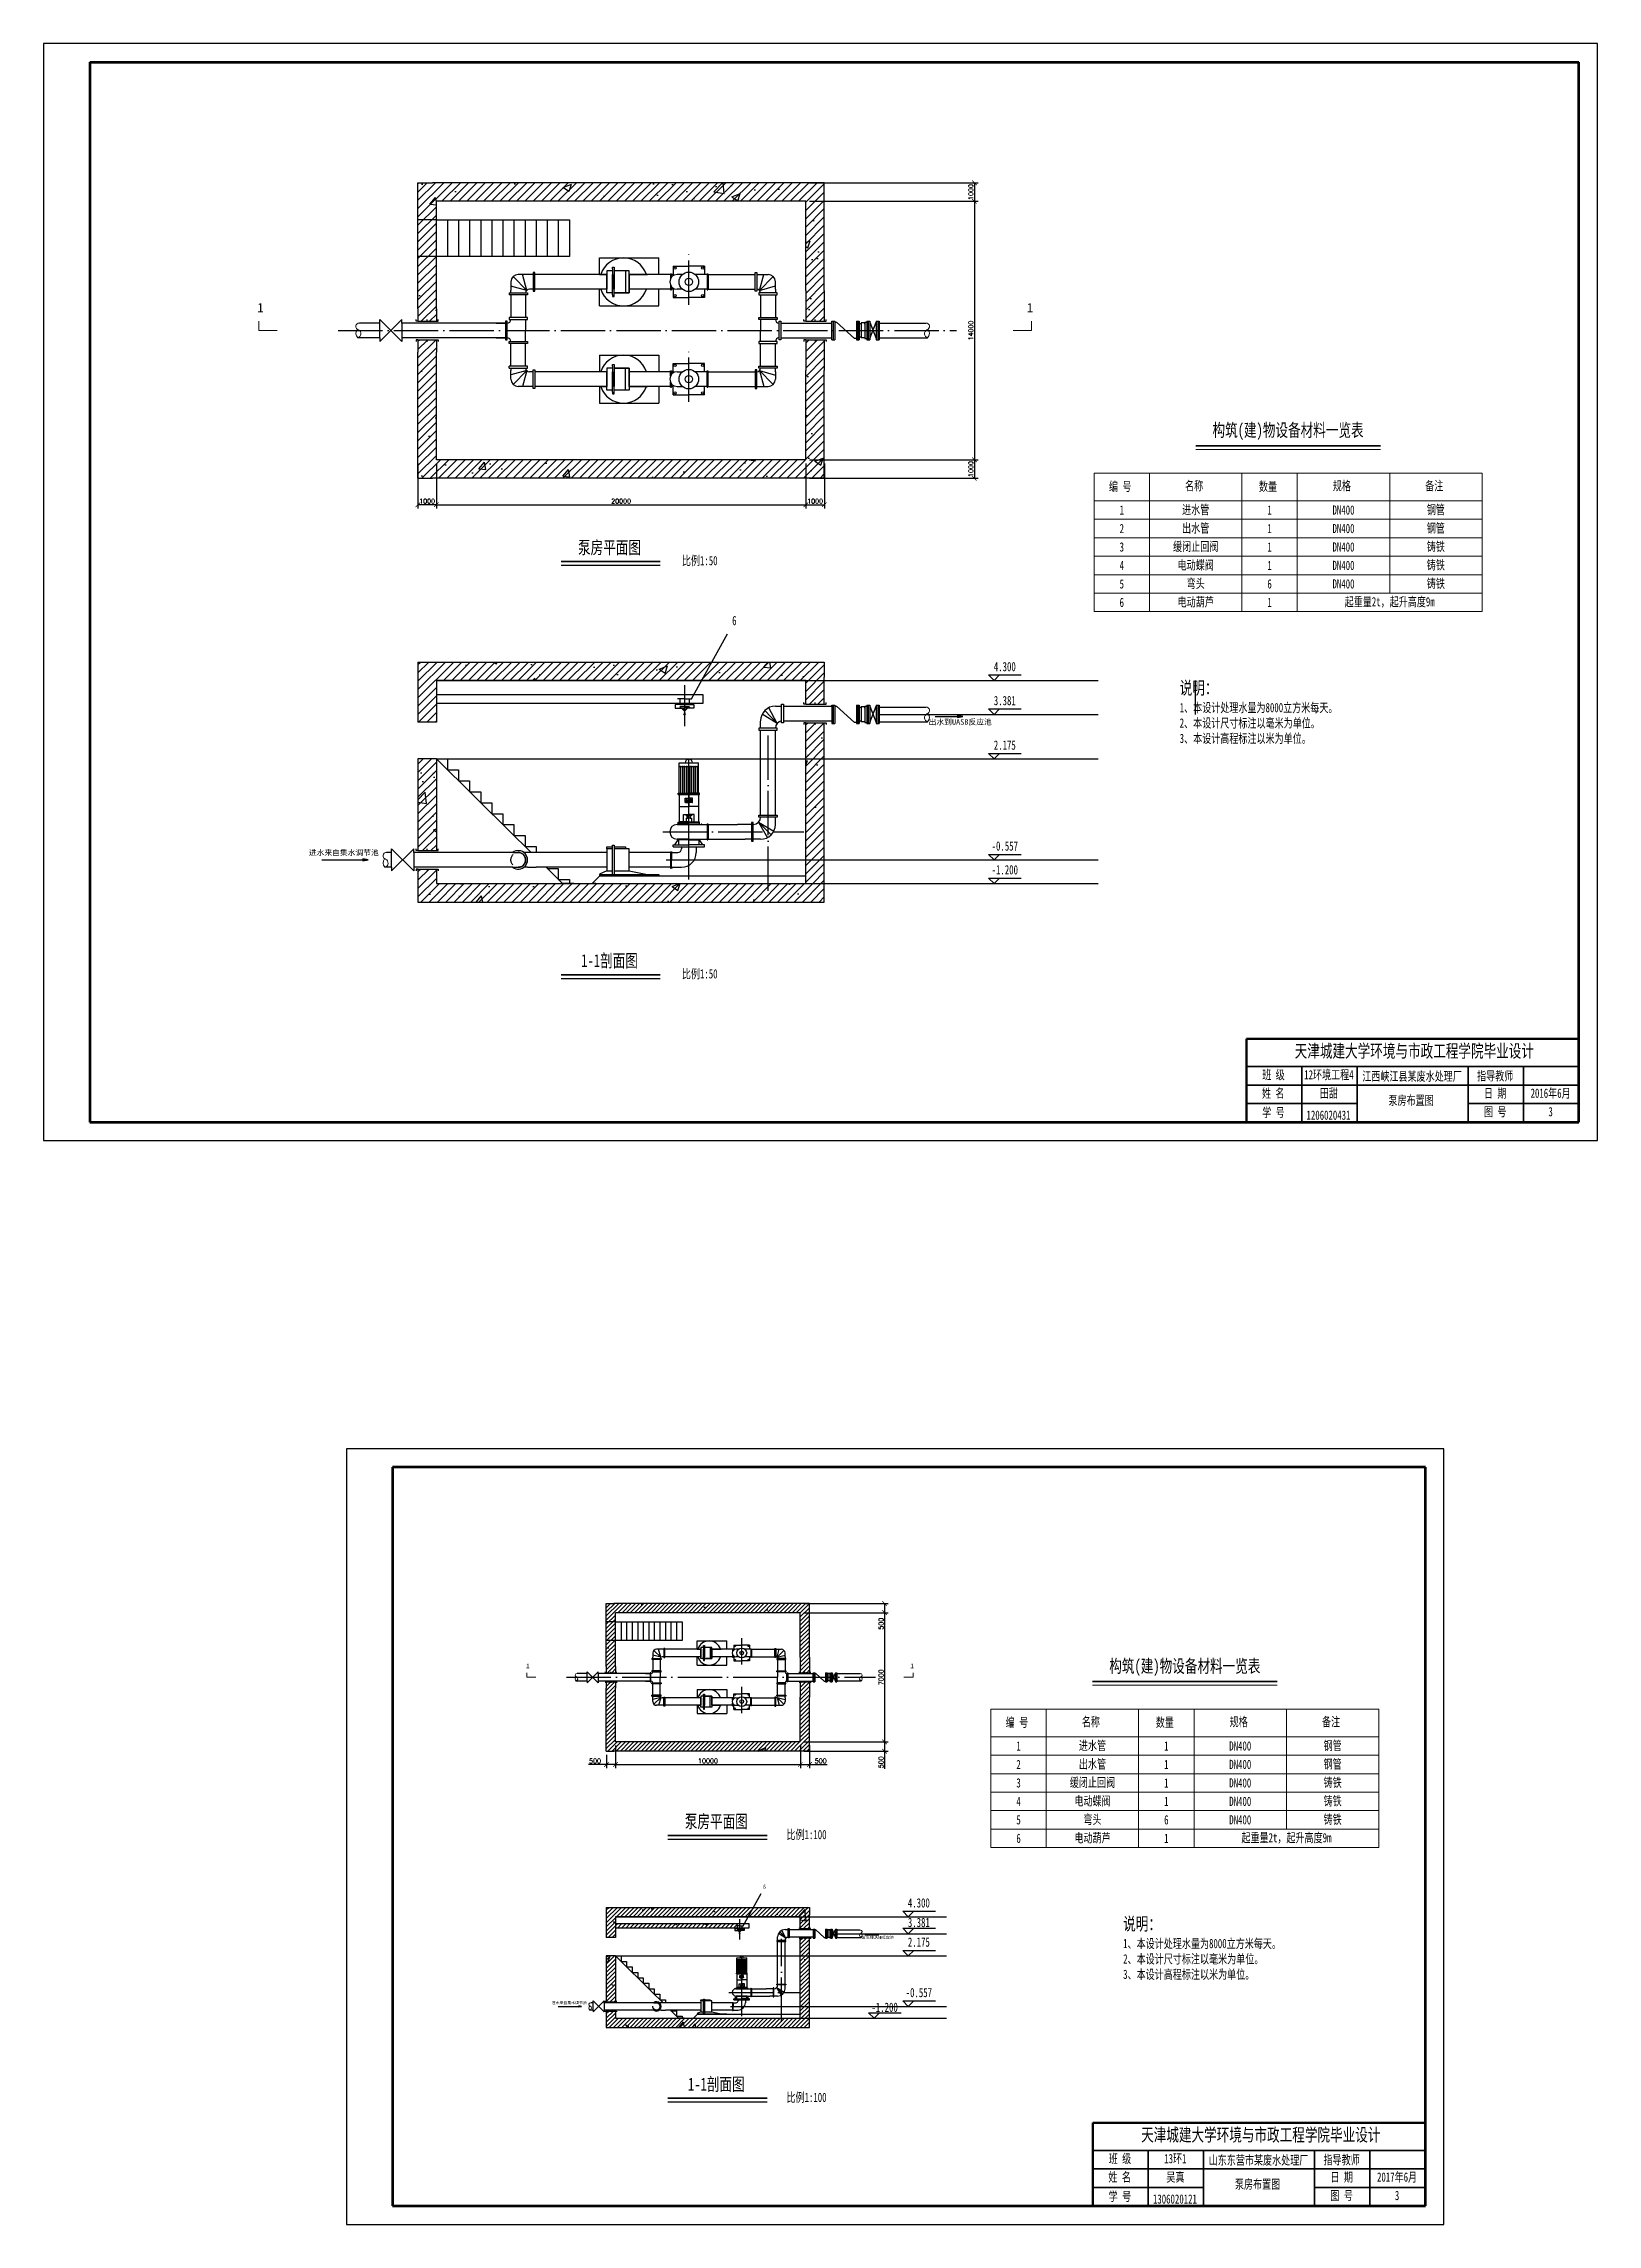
# Model space of a CAD drawing. Header units: millimetres. Extents: x 680 to 3830, y -1705 to 855.
# Drawn here: x 680 to 1521, y -326 to 855 of the extents above; entities that cross this region are included whole.
import ezdxf

# ---------------------------------------------------------------- set-up
doc = ezdxf.new("R2010")
doc.units = ezdxf.units.MM
doc.linetypes.add('ACAD_ISO04W100', pattern=[30, 24, -3, 0, -3])
doc.linetypes.add('DASHED2', pattern=[9.525, 6.35, -3.175])
doc.layers.add('法兰', color=7, linetype='Continuous', lineweight=50)
doc.styles.get("Standard").update_dxf_attribs({"font": 'txt', "bigfont": 'gbcbig.shx'})
doc.dimstyles.new('副本 ISO-25', dxfattribs={"dimtxt": 2.5, "dimasz": 2.5, "dimexe": 2, "dimexo": 2, "dimtad": 1, "dimlfac": 100, "dimtxsty": 'Standard', "dimblk": 'ARCHTICK', "dimcen": 2.5, "dimadec": 0, "dimazin": 0, "dimtfac": 1, "dimtmove": 0, "dimatfit": 3, "dimfxl": 1, "dimarcsym": 0})
pattern_1 = [(45, (-1242.4162, 401.2219), (-1.122532, 1.122532), [])]
pattern_2 = [(50, (-1242.416, 401.222), (45.54617, -3.9848), [4.7625, -52.3875]), (355, (-1242.416, 401.22), (-8.8107, 47.7642), [3.81, -41.91]), (100.451, (-1238.62, 400.89), (36.7356, 43.7792), [4.0475, -44.5225]), (46.1842, (-1242.416, 413.92), (67.7698, -10.5106), [7.1437, -78.5812]), (96.6356, (-1236.77, 413.046), (59.351, 61.8564), [6.0713, -66.7837]), (351.184, (-1242.416, 413.92), (59.3512, 61.8563), [5.715, -62.865]), (21, (-1236.066, 410.747), (37.9037, -25.5664), [4.7625, -52.3875]), (326, (-1236.066, 410.747), (15.4505, 46.047), [3.81, -41.91]), (71.4514, (-1232.908, 408.616), (53.3541, 20.4807), [4.0475, -44.5225]), (37.5, (-1242.416, 401.222), (0.77215, 21.13876), [0, -41.402, 0, -42.545, 0, -42.06875]), (7.5, (-1242.416, 401.222), (16.70492, 25.04514), [0, -24.257, 0, -40.4495, 0, -16.03375]), (327.5, (-1256.577, 401.222), (33.89765, -1.43219), [0, -15.875, 0, -49.53, 0, -65.7225]), (317.5, (-1262.927, 401.222), (37.0323, 6.35662), [0, -20.6375, 0, -32.893, 0, -46.6725])]

msp = doc.modelspace()

# ---------------------------------------------------------------- texts
at = {"lineweight": 0}
for s, insert, char_height, width, attachment_point in [('{\\f@FangSong|b0|i0|c134|p49;1}', (795.57108, 714.58846), 5, 17.8180302, 1), ('{\\f@FangSong|b0|i0|c134|p49;1}', (1215.49816, 714.58846), 5, 17.8180302, 3), ('{\\fFangSong|b0|i0|c134|p49;\\W0.714;构筑(建)物设备材料一览表}', (1353.49225, 644.86484), 7, 100, 5), ('{\\fFangSong|b0|i0|c134|p49;\\W0.7;编 号}', (1262.63669, 615.02802), 5, 30, 5), ('{\\fFangSong|b0|i0|c134|p49;\\W0.7;名称}', (1302.63669, 615.37935), 5, 50, 5), ('{\\fFangSong|b0|i0|c134|p49;\\W0.7;数量}', (1342.63669, 615.02802), 5, 30, 5), ('{\\fFangSong|b0|i0|c134|p49;\\W0.7;规格}', (1382.63669, 615.37935), 5, 50, 5), ('{\\fFangSong|b0|i0|c134|p49;\\W0.7;备注}', (1432.63669, 615.37935), 5, 50, 5), ('{\\fFangSong|b0|i0|c134|p49;\\W0.7;1}', (1263.49225, 602.48936), 5, 30, 5), ('{\\fFangSong|b0|i0|c134|p49;\\W0.7;进水管}', (1303.49225, 602.48936), 5, 50, 5), ('{\\fFangSong|b0|i0|c134|p49;\\W0.7;1}', (1343.49225, 602.48936), 5, 30, 5), ('{\\fFangSong|b0|i0|c134|p49;\\W0.7;DN400}', (1383.49225, 602.48936), 5, 50, 5), ('{\\fFangSong|b0|i0|c134|p49;\\W0.7;钢管}', (1433.49225, 602.48936), 5, 50, 5), ('{\\fFangSong|b0|i0|c134|p49;\\W0.7;2}', (1263.49225, 592.48936), 5, 30, 5), ('{\\fFangSong|b0|i0|c134|p49;\\W0.7;出水管}', (1303.49225, 592.48936), 5, 50, 5), ('{\\fFangSong|b0|i0|c134|p49;\\W0.7;1}', (1343.49225, 592.48936), 5, 30, 5), ('{\\fFangSong|b0|i0|c134|p49;\\W0.7;DN400}', (1383.49225, 592.48936), 5, 50, 5), ('{\\fFangSong|b0|i0|c134|p49;\\W0.7;钢管}', (1433.49225, 592.48936), 5, 50, 5), ('{\\fFangSong|b0|i0|c134|p49;\\W0.714;泵房平面图}', (986.21082, 585.76013), 7, 137.633324, 2), ('{\\fFangSong|b0|i0|c134|p49;\\W0.7;3}', (1263.49225, 582.48936), 5, 30, 5), ('{\\fFangSong|b0|i0|c134|p49;\\W0.7;缓闭止回阀}', (1303.49225, 582.48936), 5, 50, 5), ('{\\fFangSong|b0|i0|c134|p49;\\W0.7;1}', (1343.49225, 582.48936), 5, 30, 5), ('{\\fFangSong|b0|i0|c134|p49;\\W0.7;DN400}', (1383.49225, 582.48936), 5, 50, 5), ('{\\fFangSong|b0|i0|c134|p49;\\W0.7;铸铁}', (1433.49225, 582.48936), 5, 50, 5), ('{\\fFangSong|b0|i0|c134|p49;\\W0.7;比例1:50}', (1035.03707, 577.62639), 5, 71.4710048, 2), ('{\\fFangSong|b0|i0|c134|p49;\\W0.7;4}', (1263.49225, 572.48936), 5, 30, 5), ('{\\fFangSong|b0|i0|c134|p49;\\W0.7;电动蝶阀}', (1303.49225, 572.48936), 5, 50, 5), ('{\\fFangSong|b0|i0|c134|p49;\\W0.7;1}', (1343.49225, 572.48936), 5, 30, 5), ('{\\fFangSong|b0|i0|c134|p49;\\W0.7;DN400}', (1383.49225, 572.48936), 5, 50, 5), ('{\\fFangSong|b0|i0|c134|p49;\\W0.7;铸铁}', (1433.49225, 572.48936), 5, 50, 5), ('{\\fFangSong|b0|i0|c134|p49;\\W0.7;5}', (1263.49225, 562.48936), 5, 30, 5), ('{\\fFangSong|b0|i0|c134|p49;\\W0.7;电动葫芦}', (1303.49225, 552.48936), 5, 50, 5), ('{\\fFangSong|b0|i0|c134|p49;\\W0.7;弯头}', (1303.49225, 562.48936), 5, 50, 5), ('{\\fFangSong|b0|i0|c134|p49;\\W0.7;6}', (1343.49225, 562.48936), 5, 30, 5), ('{\\fFangSong|b0|i0|c134|p49;\\W0.7;DN400}', (1383.49225, 562.48936), 5, 50, 5), ('{\\fFangSong|b0|i0|c134|p49;\\W0.7;起重量2t，起升高度9m}', (1408.49225, 552.48936), 5, 100, 5), ('{\\fFangSong|b0|i0|c134|p49;\\W0.7;铸铁}', (1433.49225, 562.48936), 5, 50, 5), ('{\\fFangSong|b0|i0|c134|p49;\\W0.7;6}', (1263.49225, 552.48936), 5, 30, 5), ('{\\fFangSong|b0|i0|c134|p49;\\W0.7;1}', (1343.49225, 552.48936), 5, 30, 5), ('{\\fFangSong|b0|i0|c134|p49;\\H1.4x;\\W0.714;说明：\\P\\H0.7143x;\\W0.7;1、本设计处理水量为8000立方米每天。\\P2、本设计尺寸标注以毫米为单位。\\P3、本设计高程标注以米为单位。}', (1294.82144, 509.70756), 5, 180, 1), ('{\\fFangSong|b0|i0|c134|p49;\\W0.714;1-1剖面图}', (986.21082, 361.99917), 7, 137.633324, 2), ('{\\fFangSong|b0|i0|c134|p49;\\W0.7;比例1:50}', (1035.03707, 353.86542), 5, 71.4710048, 2), ('{\\f@FangSong|b0|i0|c134|p49;1}', (941.00886, -22.16868), 2.5, 8.9090151, 1), ('{\\f@FangSong|b0|i0|c134|p49;1}', (1150.9724, -22.16868), 2.5, 8.9090151, 3), ('{\\fFangSong|b0|i0|c134|p49;\\W0.714;构筑(建)物设备材料一览表}', (1297.6197, -24.42066), 7, 100, 5), ('{\\fFangSong|b0|i0|c134|p49;\\W0.7;编 号}', (1206.76415, -54.25747), 5, 30, 5), ('{\\fFangSong|b0|i0|c134|p49;\\W0.7;名称}', (1246.76415, -53.90614), 5, 50, 5), ('{\\fFangSong|b0|i0|c134|p49;\\W0.7;数量}', (1286.76415, -54.25747), 5, 30, 5), ('{\\fFangSong|b0|i0|c134|p49;\\W0.7;规格}', (1326.76415, -53.90614), 5, 50, 5), ('{\\fFangSong|b0|i0|c134|p49;\\W0.7;备注}', (1376.76415, -53.90614), 5, 50, 5), ('{\\fFangSong|b0|i0|c134|p49;\\W0.7;1}', (1207.6197, -66.79614), 5, 30, 5), ('{\\fFangSong|b0|i0|c134|p49;\\W0.7;进水管}', (1247.6197, -66.79614), 5, 50, 5), ('{\\fFangSong|b0|i0|c134|p49;\\W0.7;1}', (1287.6197, -66.79614), 5, 30, 5), ('{\\fFangSong|b0|i0|c134|p49;\\W0.7;DN400}', (1327.6197, -66.79614), 5, 50, 5), ('{\\fFangSong|b0|i0|c134|p49;\\W0.7;钢管}', (1377.6197, -66.79614), 5, 50, 5), ('{\\fFangSong|b0|i0|c134|p49;\\W0.7;2}', (1207.6197, -76.79614), 5, 30, 5), ('{\\fFangSong|b0|i0|c134|p49;\\W0.7;出水管}', (1247.6197, -76.79614), 5, 50, 5), ('{\\fFangSong|b0|i0|c134|p49;\\W0.7;1}', (1287.6197, -76.79614), 5, 30, 5), ('{\\fFangSong|b0|i0|c134|p49;\\W0.7;DN400}', (1327.6197, -76.79614), 5, 50, 5), ('{\\fFangSong|b0|i0|c134|p49;\\W0.7;钢管}', (1377.6197, -76.79614), 5, 50, 5), ('{\\fFangSong|b0|i0|c134|p49;\\W0.7;4}', (1207.6197, -96.79614), 5, 30, 5), ('{\\fFangSong|b0|i0|c134|p49;\\W0.7;3}', (1207.6197, -86.79614), 5, 30, 5), ('{\\fFangSong|b0|i0|c134|p49;\\W0.7;缓闭止回阀}', (1247.6197, -86.79614), 5, 50, 5), ('{\\fFangSong|b0|i0|c134|p49;\\W0.7;电动蝶阀}', (1247.6197, -96.79614), 5, 50, 5), ('{\\fFangSong|b0|i0|c134|p49;\\W0.7;1}', (1287.6197, -86.79614), 5, 30, 5), ('{\\fFangSong|b0|i0|c134|p49;\\W0.7;1}', (1287.6197, -96.79614), 5, 30, 5), ('{\\fFangSong|b0|i0|c134|p49;\\W0.7;DN400}', (1327.6197, -86.79614), 5, 50, 5), ('{\\fFangSong|b0|i0|c134|p49;\\W0.7;DN400}', (1327.6197, -96.79614), 5, 50, 5), ('{\\fFangSong|b0|i0|c134|p49;\\W0.7;铸铁}', (1377.6197, -86.79614), 5, 50, 5), ('{\\fFangSong|b0|i0|c134|p49;\\W0.7;铸铁}', (1377.6197, -96.79614), 5, 50, 5), ('{\\fFangSong|b0|i0|c134|p49;\\W0.714;泵房平面图}', (1044.01081, -104.10837), 7, 137.633324, 2), ('{\\fFangSong|b0|i0|c134|p49;\\W0.7;5}', (1207.6197, -106.79614), 5, 30, 5), ('{\\fFangSong|b0|i0|c134|p49;\\W0.7;弯头}', (1247.6197, -106.79614), 5, 50, 5), ('{\\fFangSong|b0|i0|c134|p49;\\W0.7;6}', (1287.6197, -106.79614), 5, 30, 5), ('{\\fFangSong|b0|i0|c134|p49;\\W0.7;DN400}', (1327.6197, -106.79614), 5, 50, 5), ('{\\fFangSong|b0|i0|c134|p49;\\W0.7;铸铁}', (1377.6197, -106.79614), 5, 50, 5), ('{\\fFangSong|b0|i0|c134|p49;\\W0.7;比例1:100}', (1092.83706, -112.24211), 5, 71.4710048, 2), ('{\\fFangSong|b0|i0|c134|p49;\\W0.7;6}', (1207.6197, -116.79614), 5, 30, 5), ('{\\fFangSong|b0|i0|c134|p49;\\W0.7;电动葫芦}', (1247.6197, -116.79614), 5, 50, 5), ('{\\fFangSong|b0|i0|c134|p49;\\W0.7;1}', (1287.6197, -116.79614), 5, 30, 5), ('{\\fFangSong|b0|i0|c134|p49;\\W0.7;起重量2t，起升高度9m}', (1352.6197, -116.79614), 5, 100, 5), ('{\\fFangSong|b0|i0|c134|p49;\\H1.4x;\\W0.714;说明：\\P\\H0.7143x;\\W0.7;1、本设计处理水量为8000立方米每天。\\P2、本设计尺寸标注以毫米为单位。\\P3、本设计高程标注以米为单位。}', (1264.24085, -159.57794), 5, 180, 1), ('{\\fFangSong|b0|i0|c134|p49;\\W0.714;1-1剖面图}', (1044.01081, -246.42323), 7, 137.633324, 2), ('{\\fFangSong|b0|i0|c134|p49;\\W0.7;比例1:100}', (1092.83706, -254.55697), 5, 71.4710048, 2)]:
    msp.add_mtext(s, dxfattribs=dict(at, insert=insert, char_height=char_height, width=width, attachment_point=attachment_point))
at = {"lineweight": 25}
for s, insert, char_height, width, attachment_point in [('{\\fFangSong|b0|i0|c134|p49;\\W0.7;6}', (1053.78279, 545.16734), 5, 30, 2), ('{\\fFangSong|b0|i0|c134|p49;\\W0.7;4.300}', (1200.16425, 520.21366), 5, 30, 2), ('{\\fFangSong|b0|i0|c134|p49;\\W0.7;3.381}', (1200.16425, 501.83366), 5, 30, 2), ('{\\fFangSong|b0|i0|c134|p49;\\W0.7;2.175}', (1200.16425, 477.70987), 5, 30, 2), ('{\\fFangSong|b0|i0|c134|p49;\\W0.7;-0.557}', (1200.16425, 423.07366), 5, 30, 2), ('{\\fFangSong|b0|i0|c134|p49;\\W0.7;-1.200}', (1200.16425, 410.21366), 5, 30, 2), ('{\\fFangSong|b0|i0|c134|p49;\\W0.714;天津城建大学环境与市政工程学院毕业设计}', (1421.83078, 313.10387), 7, 180, 2), ('{\\fFangSong|b0|i0|c134|p49;\\W0.7;班 级}', (1345.6044, 299.22998), 5, 30, 2), ('{\\fFangSong|b0|i0|c134|p49;\\W0.7;12环境工程4}', (1375.6044, 299.22998), 5, 30, 2), ('{\\fFangSong|b0|i0|c134|p49;\\W0.7;江西峡江县某废水处理厂}', (1420.6044, 298.40581), 5, 60, 2), ('{\\fFangSong|b0|i0|c134|p49;\\W0.7;指导教师}', (1465.6044, 295.82136), 5, 30, 5), ('{\\fFangSong|b0|i0|c134|p49;\\W0.7;姓 名}', (1345.45789, 289.22998), 5, 30, 2), ('{\\fFangSong|b0|i0|c134|p49;\\W0.7;田甜}', (1375.6044, 289.22998), 5, 30, 2), ('{\\fFangSong|b0|i0|c134|p49;\\W0.7;泵房布置图}', (1420.09828, 285.38828), 5, 60, 2), ('{\\fFangSong|b0|i0|c134|p49;\\W0.7;日 期}', (1465.6044, 289.22998), 5, 30, 2), ('{\\fFangSong|b0|i0|c134|p49;\\W0.7;2016年6月}', (1495.6044, 289.22998), 5, 30, 2), ('{\\fFangSong|b0|i0|c134|p49;\\W0.7;学 号}', (1345.6044, 278.77156), 5, 30, 2), ('{\\fFangSong|b0|i0|c134|p49;\\W0.7;1206020431}', (1375.37107, 277.32761), 5, 30, 2), ('{\\fFangSong|b0|i0|c134|p49;\\W0.7;图 号}', (1465.6044, 279.22998), 5, 30, 2), ('{\\fFangSong|b0|i0|c134|p49;\\W0.7;3}', (1495.6044, 279.22998), 5, 30, 2), ('{\\fFangSong|b0|i0|c134|p49;\\W0.7;6}', (1070.11471, -141.75899), 2.5, 15, 2), ('{\\fFangSong|b0|i0|c134|p49;\\W0.7;4.300}', (1153.64316, -149.23142), 5, 30, 2), ('{\\fFangSong|b0|i0|c134|p49;\\W0.7;3.381}', (1153.64316, -159.85001), 5, 30, 2), ('{\\fFangSong|b0|i0|c134|p49;\\W0.7;2.175}', (1153.64316, -170.48331), 5, 30, 2), ('{\\fFangSong|b0|i0|c134|p49;\\W0.7;-0.557}', (1153.64316, -197.80142), 5, 30, 2), ('{\\fFangSong|b0|i0|c134|p49;\\W0.7;-1.200}', (1135.11074, -205.75343), 5, 30, 2), ('{\\fFangSong|b0|i0|c134|p49;\\W0.714;天津城建大学环境与市政工程学院毕业设计}', (1338.71578, -273.83286), 7, 180, 2), ('{\\fFangSong|b0|i0|c134|p49;\\W0.7;班 级}', (1262.48939, -287.70675), 5, 30, 2), ('{\\fFangSong|b0|i0|c134|p49;\\W0.7;13环1}', (1292.48939, -287.70675), 5, 30, 2), ('{\\fFangSong|b0|i0|c134|p49;\\W0.7;山东东营市某废水处理厂}', (1337.48939, -288.53093), 5, 60, 2), ('{\\fFangSong|b0|i0|c134|p49;\\W0.7;指导教师}', (1382.48939, -291.11537), 5, 30, 5), ('{\\fFangSong|b0|i0|c134|p49;\\W0.7;姓 名}', (1262.34289, -297.70675), 5, 30, 2), ('{\\fFangSong|b0|i0|c134|p49;\\W0.7;吴真}', (1292.48939, -297.70675), 5, 30, 2), ('{\\fFangSong|b0|i0|c134|p49;\\W0.7;泵房布置图}', (1336.98328, -301.54845), 5, 60, 2), ('{\\fFangSong|b0|i0|c134|p49;\\W0.7;日 期}', (1382.48939, -297.70675), 5, 30, 2), ('{\\fFangSong|b0|i0|c134|p49;\\W0.7;2017年6月}', (1412.48939, -297.70675), 5, 30, 2), ('{\\fFangSong|b0|i0|c134|p49;\\W0.7;学 号}', (1262.48939, -308.16517), 5, 30, 2), ('{\\fFangSong|b0|i0|c134|p49;\\W0.7;1306020121}', (1292.25606, -309.60913), 5, 30, 2), ('{\\fFangSong|b0|i0|c134|p49;\\W0.7;图 号}', (1382.48939, -307.70675), 5, 30, 2), ('{\\fFangSong|b0|i0|c134|p49;\\W0.7;3}', (1412.48939, -307.70675), 5, 30, 2)]:
    msp.add_mtext(s, dxfattribs=dict(at, insert=insert, char_height=char_height, width=width, attachment_point=attachment_point))
at = {"lineweight": -2, "attachment_point": 1}
for s, insert, char_height, width in [('{\\fFangSong|b1|i0|c134|p49;出水到UASB反应池}', (1158.93898, 489.2386), 3, 39.9924799), ('{\\fFangSong|b1|i0|c134|p49;进水来自集水调节池}', (823.4896, 418.48992), 3, 39.468646), ('{\\fFangSong|b1|i0|c134|p49;出水到UASB反应池}', (1122.69281, -169.72336), 1.5, 19.99624), ('{\\fFangSong|b1|i0|c134|p49;进水来自集水调节池}', (954.96812, -205.09769), 1.5, 19.734323)]:
    msp.add_mtext(s, dxfattribs=dict(at, insert=insert, char_height=char_height, width=width))

# ---------------------------------------------------------------- blocks, each defined once
blk = doc.blocks.new('_ArchTick')
at = {"color": 0, "linetype": 'ByBlock', "const_width": 0.15}
blk.add_lwpolyline([(-0.5, -0.5), (0.5, 0.5)], dxfattribs=at)
blk = doc.blocks.new('*D3')
at = {"color": 0, "lineweight": -2, "transparency": 16777216}
for p, q in [((892.5, 627.7), (892.5, 603.4)), ((1092.5, 627.7), (1092.5, 603.4)), ((892.5, 605.4), (1092.5, 605.4))]:
    blk.add_line(p, q, dxfattribs=at)
at = {"layer": 'Defpoints', "color": 0, "transparency": 16777216}
for p in [(892.5, 629.7), (1092.5, 629.7), (1092.5, 605.4)]:
    blk.add_point(p, dxfattribs=at)
at = {"color": 0, "lineweight": -2, "transparency": 16777216, "xscale": 2.5, "yscale": 2.5, "zscale": 2.5, "rotation": 180}
blk.add_blockref('_ArchTick', (892.5, 605.4), dxfattribs=at)
at = {"color": 0, "lineweight": -2, "transparency": 16777216, "xscale": 2.5, "yscale": 2.5, "zscale": 2.5}
blk.add_blockref('_ArchTick', (1092.5, 605.4), dxfattribs=at)
at = {"color": 0, "transparency": 16777216, "insert": (992.5, 607.3), "char_height": 2.5, "attachment_point": 5}
blk.add_mtext('20000', dxfattribs=at)
blk = doc.blocks.new('*D4')
at = {"color": 0, "lineweight": -2, "transparency": 16777216}
for p, q in [((1092.5, 627.7), (1092.5, 603.4)), ((1102.5, 627.7), (1102.5, 603.4)), ((1092.5, 605.4), (1102.5, 605.4))]:
    blk.add_line(p, q, dxfattribs=at)
at = {"layer": 'Defpoints', "color": 0, "transparency": 16777216}
for p in [(1092.5, 629.7), (1102.5, 629.7), (1102.5, 605.4)]:
    blk.add_point(p, dxfattribs=at)
at = {"color": 0, "lineweight": -2, "transparency": 16777216, "xscale": 2.5, "yscale": 2.5, "zscale": 2.5, "rotation": 180}
blk.add_blockref('_ArchTick', (1092.5, 605.4), dxfattribs=at)
at = {"color": 0, "lineweight": -2, "transparency": 16777216, "xscale": 2.5, "yscale": 2.5, "zscale": 2.5}
blk.add_blockref('_ArchTick', (1102.5, 605.4), dxfattribs=at)
at = {"color": 0, "transparency": 16777216, "insert": (1097.5, 607.3), "char_height": 2.5, "attachment_point": 5}
blk.add_mtext('1000', dxfattribs=at)
blk = doc.blocks.new('*D5')
at = {"color": 0, "lineweight": -2, "transparency": 16777216}
for p, q in [((882.5, 627.7), (882.5, 603.4)), ((892.5, 627.7), (892.5, 603.4)), ((892.5, 605.4), (882.5, 605.4))]:
    blk.add_line(p, q, dxfattribs=at)
at = {"layer": 'Defpoints', "color": 0, "transparency": 16777216}
for p in [(882.5, 629.7), (892.5, 629.7), (882.5, 605.4)]:
    blk.add_point(p, dxfattribs=at)
at = {"color": 0, "lineweight": -2, "transparency": 16777216, "xscale": 2.5, "yscale": 2.5, "zscale": 2.5, "rotation": 180}
blk.add_blockref('_ArchTick', (882.5, 605.4), dxfattribs=at)
at = {"color": 0, "lineweight": -2, "transparency": 16777216, "xscale": 2.5, "yscale": 2.5, "zscale": 2.5}
blk.add_blockref('_ArchTick', (892.5, 605.4), dxfattribs=at)
at = {"color": 0, "transparency": 16777216, "insert": (887.5, 607.3), "char_height": 2.5, "attachment_point": 5}
blk.add_mtext('1000', dxfattribs=at)
blk = doc.blocks.new('*D6')
at = {"color": 0, "lineweight": -2, "transparency": 16777216}
for p, q in [((1094.5, 779.7), (1185.7, 779.7)), ((1183.7, 779.7), (1183.7, 769.7)), ((1094.5, 769.7), (1185.7, 769.7))]:
    blk.add_line(p, q, dxfattribs=at)
at = {"layer": 'Defpoints', "color": 0, "transparency": 16777216}
for p in [(1092.5, 779.7), (1092.5, 769.7), (1183.7, 769.7)]:
    blk.add_point(p, dxfattribs=at)
at = {"color": 0, "lineweight": -2, "transparency": 16777216, "xscale": 2.5, "yscale": 2.5, "zscale": 2.5}
for p, rotation in [((1183.7, 779.7), 90), ((1183.7, 769.7), 270)]:
    blk.add_blockref('_ArchTick', p, dxfattribs=dict(at, rotation=rotation))
at = {"color": 0, "transparency": 16777216, "insert": (1181.8, 774.7), "char_height": 2.5, "attachment_point": 5, "rotation": 90}
blk.add_mtext('1000', dxfattribs=at)
blk = doc.blocks.new('*D7')
at = {"color": 0, "lineweight": -2, "transparency": 16777216}
for p, q in [((1094.5, 769.7), (1185.7, 769.7)), ((1183.7, 769.7), (1183.7, 629.7)), ((1094.5, 629.7), (1185.7, 629.7))]:
    blk.add_line(p, q, dxfattribs=at)
at = {"layer": 'Defpoints', "color": 0, "transparency": 16777216}
for p in [(1092.5, 769.7), (1092.5, 629.7), (1183.7, 629.7)]:
    blk.add_point(p, dxfattribs=at)
at = {"color": 0, "lineweight": -2, "transparency": 16777216, "xscale": 2.5, "yscale": 2.5, "zscale": 2.5}
for p, rotation in [((1183.7, 769.7), 90), ((1183.7, 629.7), 270)]:
    blk.add_blockref('_ArchTick', p, dxfattribs=dict(at, rotation=rotation))
at = {"color": 0, "transparency": 16777216, "insert": (1181.8, 699.7), "char_height": 2.5, "attachment_point": 5, "rotation": 90}
blk.add_mtext('14000', dxfattribs=at)
blk = doc.blocks.new('*D8')
at = {"color": 0, "lineweight": -2, "transparency": 16777216}
for p, q in [((1094.5, 629.7), (1185.7, 629.7)), ((1183.7, 629.7), (1183.7, 619.7)), ((1094.5, 619.7), (1185.7, 619.7))]:
    blk.add_line(p, q, dxfattribs=at)
at = {"layer": 'Defpoints', "color": 0, "transparency": 16777216}
for p in [(1092.5, 629.7), (1092.5, 619.7), (1183.7, 619.7)]:
    blk.add_point(p, dxfattribs=at)
at = {"color": 0, "lineweight": -2, "transparency": 16777216, "xscale": 2.5, "yscale": 2.5, "zscale": 2.5}
for p, rotation in [((1183.7, 629.7), 90), ((1183.7, 619.7), 270)]:
    blk.add_blockref('_ArchTick', p, dxfattribs=dict(at, rotation=rotation))
at = {"color": 0, "transparency": 16777216, "insert": (1181.8, 624.7), "char_height": 2.5, "attachment_point": 5, "rotation": 90}
blk.add_mtext('1000', dxfattribs=at)
blk = doc.blocks.new('*D10')
at = {"color": 0, "lineweight": -2, "transparency": 16777216}
for p, q in [((989.5, -66.6), (989.5, -78.8)), ((1089.5, -66.6), (1089.5, -78.8)), ((989.5, -76.8), (1089.5, -76.8))]:
    blk.add_line(p, q, dxfattribs=at)
at = {"layer": 'Defpoints', "color": 0, "transparency": 16777216}
for p in [(989.5, -64.6), (1089.5, -64.6), (1089.5, -76.8)]:
    blk.add_point(p, dxfattribs=at)
at = {"color": 0, "lineweight": -2, "transparency": 16777216, "xscale": 2.5, "yscale": 2.5, "zscale": 2.5, "rotation": 180}
blk.add_blockref('_ArchTick', (989.5, -76.8), dxfattribs=at)
at = {"color": 0, "lineweight": -2, "transparency": 16777216, "xscale": 2.5, "yscale": 2.5, "zscale": 2.5}
blk.add_blockref('_ArchTick', (1089.5, -76.8), dxfattribs=at)
at = {"color": 0, "transparency": 16777216, "insert": (1039.5, -74.9), "char_height": 2.5, "attachment_point": 5}
blk.add_mtext('10000', dxfattribs=at)
blk = doc.blocks.new('*D11')
at = {"color": 0, "lineweight": -2, "transparency": 16777216}
for p, q in [((1089.5, -66.6), (1089.5, -78.8)), ((1094.5, -66.6), (1094.5, -78.8)), ((1089.5, -76.8), (1094.5, -76.8)), ((1094.5, -76.8), (1104, -76.8))]:
    blk.add_line(p, q, dxfattribs=at)
at = {"layer": 'Defpoints', "color": 0, "transparency": 16777216}
for p in [(1089.5, -64.6), (1094.5, -64.6), (1094.5, -76.8)]:
    blk.add_point(p, dxfattribs=at)
at = {"color": 0, "lineweight": -2, "transparency": 16777216, "xscale": 2.5, "yscale": 2.5, "zscale": 2.5, "rotation": 180}
blk.add_blockref('_ArchTick', (1089.5, -76.8), dxfattribs=at)
at = {"color": 0, "lineweight": -2, "transparency": 16777216, "xscale": 2.5, "yscale": 2.5, "zscale": 2.5}
blk.add_blockref('_ArchTick', (1094.5, -76.8), dxfattribs=at)
at = {"color": 0, "transparency": 16777216, "insert": (1100.5, -74.9), "char_height": 2.5, "attachment_point": 5}
blk.add_mtext('500', dxfattribs=at)
blk = doc.blocks.new('*D12')
at = {"color": 0, "lineweight": -2, "transparency": 16777216}
for p, q in [((1091.5, 10.4), (1137.1, 10.4)), ((1091.5, 5.4), (1137.1, 5.4)), ((1135.1, 10.4), (1135.1, 5.4)), ((1135.1, 5.4), (1135.1, -4.2))]:
    blk.add_line(p, q, dxfattribs=at)
at = {"layer": 'Defpoints', "color": 0, "transparency": 16777216}
for p in [(1089.5, 10.4), (1089.5, 5.4), (1135.1, 5.4)]:
    blk.add_point(p, dxfattribs=at)
at = {"color": 0, "lineweight": -2, "transparency": 16777216, "xscale": 2.5, "yscale": 2.5, "zscale": 2.5}
for p, rotation in [((1135.1, 10.4), 90), ((1135.1, 5.4), 270)]:
    blk.add_blockref('_ArchTick', p, dxfattribs=dict(at, rotation=rotation))
at = {"color": 0, "transparency": 16777216, "insert": (1133.2, -0.6), "char_height": 2.5, "attachment_point": 5, "rotation": 90}
blk.add_mtext('500', dxfattribs=at)
blk = doc.blocks.new('*D9')
at = {"color": 0, "lineweight": -2, "transparency": 16777216}
for p, q in [((1091.5, -64.6), (1137.1, -64.6)), ((1091.5, -69.6), (1137.1, -69.6)), ((1135.1, -64.6), (1135.1, -69.6)), ((1135.1, -69.6), (1135.1, -79.2))]:
    blk.add_line(p, q, dxfattribs=at)
at = {"layer": 'Defpoints', "color": 0, "transparency": 16777216}
for p in [(1089.5, -64.6), (1089.5, -69.6), (1135.1, -69.6)]:
    blk.add_point(p, dxfattribs=at)
at = {"color": 0, "lineweight": -2, "transparency": 16777216, "xscale": 2.5, "yscale": 2.5, "zscale": 2.5}
for p, rotation in [((1135.1, -64.6), 90), ((1135.1, -69.6), 270)]:
    blk.add_blockref('_ArchTick', p, dxfattribs=dict(at, rotation=rotation))
at = {"color": 0, "transparency": 16777216, "insert": (1133.2, -75.6), "char_height": 2.5, "attachment_point": 5, "rotation": 90}
blk.add_mtext('500', dxfattribs=at)
blk = doc.blocks.new('*D13')
at = {"color": 0, "lineweight": -2, "transparency": 16777216}
for p, q in [((1096.5, 5.4), (1137.1, 5.4)), ((1135.1, 5.4), (1135.1, -64.6)), ((1096.5, -64.6), (1137.1, -64.6))]:
    blk.add_line(p, q, dxfattribs=at)
at = {"layer": 'Defpoints', "color": 0, "transparency": 16777216}
for p in [(1094.5, 5.4), (1094.5, -64.6), (1135.1, -64.6)]:
    blk.add_point(p, dxfattribs=at)
at = {"color": 0, "lineweight": -2, "transparency": 16777216, "xscale": 2.5, "yscale": 2.5, "zscale": 2.5}
for p, rotation in [((1135.1, 5.4), 90), ((1135.1, -64.6), 270)]:
    blk.add_blockref('_ArchTick', p, dxfattribs=dict(at, rotation=rotation))
at = {"color": 0, "transparency": 16777216, "insert": (1133.2, -29.6), "char_height": 2.5, "attachment_point": 5, "rotation": 90}
blk.add_mtext('7000', dxfattribs=at)
blk = doc.blocks.new('*D14')
at = {"color": 0, "lineweight": -2, "transparency": 16777216}
for p, q in [((984.5, -76.8), (974.9, -76.8)), ((984.5, -71.6), (984.5, -78.8)), ((989.5, -76.8), (984.5, -76.8)), ((989.5, -71.6), (989.5, -78.8))]:
    blk.add_line(p, q, dxfattribs=at)
at = {"layer": 'Defpoints', "color": 0, "transparency": 16777216}
for p in [(984.5, -69.6), (989.5, -69.6), (984.5, -76.8)]:
    blk.add_point(p, dxfattribs=at)
at = {"color": 0, "lineweight": -2, "transparency": 16777216, "xscale": 2.5, "yscale": 2.5, "zscale": 2.5, "rotation": 180}
blk.add_blockref('_ArchTick', (984.5, -76.8), dxfattribs=at)
at = {"color": 0, "lineweight": -2, "transparency": 16777216, "xscale": 2.5, "yscale": 2.5, "zscale": 2.5}
blk.add_blockref('_ArchTick', (989.5, -76.8), dxfattribs=at)
at = {"color": 0, "transparency": 16777216, "insert": (978.4, -74.9), "char_height": 2.5, "attachment_point": 5}
blk.add_mtext('500', dxfattribs=at)

# ---------------------------------------------------------------- dimensions: what is measured, and where the dimension line sits
for base, p1, p2, picture, middle in [((1183.68206, 769.73711), (1092.47682, 779.73711), (1092.47682, 769.73711), '*D6', (1181.80706, 774.73711)), ((1183.68206, 629.73711), (1092.47682, 769.73711), (1092.47682, 629.73711), '*D7', (1181.80706, 699.73711)), ((1183.68206, 619.73711), (1092.47682, 629.73711), (1092.47682, 619.73711), '*D8', (1181.80706, 624.73711)), ((1135.06435, 5.40564), (1089.46173, 10.40564), (1089.46173, 5.40564), '*D12', (1133.18935, -0.63602)), ((1135.06435, -64.59436), (1094.46173, 5.40564), (1094.46173, -64.59436), '*D13', (1133.18935, -29.59436)), ((1135.06435, -69.59436), (1089.46173, -64.59436), (1089.46173, -69.59436), '*D9', (1133.18935, -75.63602))]:
    dim = msp.add_linear_dim(base=base, p1=p1, p2=p2, angle=90, dimstyle='副本 ISO-25')
    dim.commit()
    dim.dimension.update_dxf_attribs({"geometry": picture, "text_midpoint": middle})
for base, p1, p2, picture, middle in [((882.47682, 605.41413), (892.47682, 629.73711), (882.47682, 629.73711), '*D5', (887.47682, 607.28913)), ((1092.47682, 605.41413), (892.47682, 629.73711), (1092.47682, 629.73711), '*D3', (992.47682, 607.28913)), ((1102.47682, 605.41413), (1092.47682, 629.73711), (1102.47682, 629.73711), '*D4', (1097.47682, 607.28913)), ((984.46173, -76.75585), (989.46173, -69.59436), (984.46173, -69.59436), '*D14', (978.42006, -74.88085)), ((1089.46173, -76.75585), (989.46173, -64.59436), (1089.46173, -64.59436), '*D10', (1039.46173, -74.88085)), ((1094.46173, -76.75585), (1089.46173, -64.59436), (1094.46173, -64.59436), '*D11', (1100.50339, -74.88085))]:
    dim = msp.add_linear_dim(base=base, p1=p1, p2=p2, dimstyle='副本 ISO-25')
    dim.commit()
    dim.dimension.update_dxf_attribs({"geometry": picture, "text_midpoint": middle})

# ---------------------------------------------------------------- hatches: boundary and pattern name
h = msp.add_hatch()
h.set_pattern_fill('ANSI31', color=256, style=0)
h.paths.add_polyline_path([(892.47682, 739.73711), (882.47682, 739.73711), (882.47682, 711.40378), (882.47682, 704.73711), (892.47682, 704.73711), (892.47682, 711.40378)])
h.paths.add_polyline_path([(892.47682, 688.07044), (892.47682, 694.73711), (882.47682, 694.73711), (882.47682, 688.07044), (882.47682, 619.73711), (890.47682, 619.73711), (1102.47682, 619.73711), (1102.47682, 678.07044), (1102.47682, 694.73711), (1092.47682, 694.73711), (1092.47682, 678.07044), (1092.47682, 629.73711), (892.47682, 629.73711)])
h.paths.add_polyline_path([(892.47682, 759.73711), (882.47682, 759.73711), (882.47682, 751.73711), (882.47682, 739.73711), (892.47682, 739.73711)], flags=17)
h.paths.add_polyline_path([(892.47682, 769.73711), (1092.47682, 769.73711), (1092.47682, 721.40378), (1092.47682, 704.73711), (1102.47682, 704.73711), (1102.47682, 721.40378), (1102.47682, 779.73711), (890.47682, 779.73711), (882.47682, 779.73711), (882.47682, 759.73711), (892.47682, 759.73711)])
h.paths.add_polyline_path([(892.47682, 510.20485), (1036.08633, 510.20485), (1041.62902, 520.20485), (882.47682, 520.20485), (882.47682, 487.70107), (892.47682, 487.70107)])
h.paths.add_polyline_path([(1102.47682, 520.20485), (1041.62902, 520.20485), (1036.08633, 510.20485), (1092.47682, 510.20485), (1102.47682, 510.20485), (1102.47682, 512.00271)])
h.paths.add_polyline_path([(1102.47682, 510.20485), (1092.47682, 510.20485), (1092.47682, 497.3077), (1102.47682, 497.3077)])
h.paths.add_polyline_path([(1102.47682, 487.3077), (1092.47682, 487.3077), (1092.47682, 467.70107), (1102.47682, 467.70107)])
h.paths.add_polyline_path([(1102.47682, 467.70107), (1092.47682, 467.70107), (1092.47682, 413.06485), (1102.47682, 413.06485)])
h.paths.add_polyline_path([(978.82155, 400.20485), (976.82155, 400.20485), (892.47682, 400.20485), (892.47682, 408.06485), (882.47682, 408.06485), (882.47682, 400.20485), (882.47682, 390.20485), (1092.47682, 390.20485), (1102.47682, 390.20485), (1102.47682, 400.20485), (1092.47682, 400.20485)])
h.paths.add_polyline_path([(892.47682, 467.70107), (882.47682, 467.70107), (882.47682, 428.04271), (882.47682, 418.06485), (892.47682, 418.06485), (892.47682, 428.04271)])
h = msp.add_hatch()
h.set_pattern_fill('AR-CONC', color=256, scale=0.25, style=0)
h.paths.add_polyline_path([(892.47682, 510.20485), (1036.08633, 510.20485), (1041.62902, 520.20485), (882.47682, 520.20485), (882.47682, 487.70107), (892.47682, 487.70107)])
h.paths.add_polyline_path([(1102.47682, 520.20485), (1041.62902, 520.20485), (1036.08633, 510.20485), (1092.47682, 510.20485), (1102.47682, 510.20485), (1102.47682, 512.00271)])
h.paths.add_polyline_path([(1102.47682, 510.20485), (1092.47682, 510.20485), (1092.47682, 497.3077), (1102.47682, 497.3077)])
h.paths.add_polyline_path([(1102.47682, 487.3077), (1092.47682, 487.3077), (1092.47682, 467.70107), (1102.47682, 467.70107)])
h.paths.add_polyline_path([(1102.47682, 467.70107), (1092.47682, 467.70107), (1092.47682, 413.06485), (1102.47682, 413.06485)])
h.paths.add_polyline_path([(1102.47682, 413.06485), (1092.47682, 413.06485), (1092.47682, 400.20485), (1102.47682, 400.20485)])
h.paths.add_polyline_path([(1102.47682, 400.20485), (1092.47682, 400.20485), (978.82155, 400.20485), (976.82155, 400.20485), (892.47682, 400.20485), (892.47682, 408.06485), (882.47682, 408.06485), (882.47682, 400.20485), (882.47682, 390.20485), (1092.47682, 390.20485), (1102.47682, 390.20485)])
h.paths.add_polyline_path([(892.47682, 467.70107), (882.47682, 467.70107), (882.47682, 428.04271), (882.47682, 418.06485), (892.47682, 418.06485), (892.47682, 428.04271)])
h.paths.add_polyline_path([(892.47682, 739.73711), (882.47682, 739.73711), (882.47682, 711.40378), (882.47682, 704.73711), (892.47682, 704.73711), (892.47682, 711.40378)])
h.paths.add_polyline_path([(892.47682, 759.73711), (882.47682, 759.73711), (882.47682, 751.73711), (882.47682, 739.73711), (892.47682, 739.73711)], flags=17)
h.paths.add_polyline_path([(892.47682, 769.73711), (1092.47682, 769.73711), (1092.47682, 721.40378), (1092.47682, 704.73711), (1102.47682, 704.73711), (1102.47682, 721.40378), (1102.47682, 779.73711), (890.47682, 779.73711), (882.47682, 779.73711), (882.47682, 759.73711), (892.47682, 759.73711)])
h.paths.add_polyline_path([(1102.47682, 678.07044), (1102.47682, 694.73711), (1092.47682, 694.73711), (1092.47682, 678.07044), (1092.47682, 629.73711), (892.47682, 629.73711), (892.47682, 688.07044), (892.47682, 694.73711), (882.47682, 694.73711), (882.47682, 688.07044), (882.47682, 619.73711), (890.47682, 619.73711), (1102.47682, 619.73711)])
at = {"lineweight": -2}
for points in [[(1174.48166, 490.17152), (1177.48166, 490.67152), (1174.48166, 491.17152)], [(852.63138, 412.56485), (855.63138, 413.06485), (852.63138, 413.56485)], [(1130.46415, -169.2569), (1131.96415, -169.0069), (1130.46415, -168.7569)], [(969.53901, -208.06023), (971.03901, -207.81023), (969.53901, -207.56023)]]:
    msp.add_hatch(color=256, dxfattribs=at).paths.add_polyline_path(points)
h = msp.add_hatch()
h.set_pattern_fill('ANSI31', color=256, style=0)
h.paths.add_polyline_path([(1102.47682, 413.06485), (1092.47682, 413.06485), (1092.47682, 400.20485), (1102.47682, 400.20485)])
h = msp.add_hatch()
h.set_pattern_fill('ANSI31', color=256, scale=0.5, style=0)
h.set_pattern_definition(pattern_1)
h.paths.add_polyline_path([(989.46173, -35.42769), (989.46173, -32.09436), (984.46173, -32.09436), (984.46173, -35.42769), (984.46173, -69.59436), (988.46173, -69.59436), (1094.46173, -69.59436), (1094.46173, -40.42769), (1094.46173, -32.09436), (1089.46173, -32.09436), (1089.46173, -40.42769), (1089.46173, -64.59436), (989.46173, -64.59436)])
h.paths.add_polyline_path([(989.46173, -9.59436), (984.46173, -9.59436), (984.46173, -23.76102), (984.46173, -27.09436), (989.46173, -27.09436), (989.46173, -23.76102)])
h.paths.add_polyline_path([(1094.46173, 10.40564), (988.46173, 10.40564), (984.46173, 10.40564), (984.46173, 0.40564), (989.46173, 0.40564), (989.46173, 5.40564), (1089.46173, 5.40564), (1089.46173, -18.76102), (1089.46173, -27.09436), (1094.46173, -27.09436), (1094.46173, -18.76102)])
h.paths.add_polyline_path([(989.46173, 0.40564), (984.46173, 0.40564), (984.46173, -3.59436), (984.46173, -9.59436), (989.46173, -9.59436)], flags=17)
h.paths.add_polyline_path([(989.46173, -180.49212), (984.46173, -180.49212), (984.46173, -200.3213), (984.46173, -205.31023), (989.46173, -205.31023), (989.46173, -200.3213)])
h.paths.add_polyline_path([(989.46173, -159.24023), (1061.26649, -159.24023), (1064.03783, -154.24023), (984.46173, -154.24023), (984.46173, -170.49212), (989.46173, -170.49212)])
h.paths.add_polyline_path([(1094.46173, -154.24023), (1064.03783, -154.24023), (1061.26649, -159.24023), (1089.46173, -159.24023), (1094.46173, -159.24023), (1094.46173, -158.3413)])
h.paths.add_polyline_path([(1094.46173, -170.68881), (1089.46173, -170.68881), (1089.46173, -180.49212), (1094.46173, -180.49212)])
h.paths.add_polyline_path([(1094.46173, -159.24023), (1089.46173, -159.24023), (1089.46173, -165.68881), (1094.46173, -165.68881)])
h.paths.add_polyline_path([(1094.46173, -180.49212), (1089.46173, -180.49212), (1089.46173, -207.81023), (1094.46173, -207.81023)])
h.paths.add_polyline_path([(1094.46173, -214.24023), (1089.46173, -214.24023), (1032.63409, -214.24023), (1031.63409, -214.24023), (989.46173, -214.24023), (989.46173, -210.31023), (984.46173, -210.31023), (984.46173, -214.24023), (984.46173, -219.24023), (1089.46173, -219.24023), (1094.46173, -219.24023)])
h = msp.add_hatch()
h.set_pattern_fill('AR-CONC', color=256, scale=0.25, style=0)
h.set_pattern_definition(pattern_2)
h.paths.add_polyline_path([(989.46173, -159.24023), (1061.26649, -159.24023), (1064.03783, -154.24023), (984.46173, -154.24023), (984.46173, -170.49212), (989.46173, -170.49212)])
h.paths.add_polyline_path([(1094.46173, -154.24023), (1064.03783, -154.24023), (1061.26649, -159.24023), (1089.46173, -159.24023), (1094.46173, -159.24023), (1094.46173, -158.3413)])
h.paths.add_polyline_path([(1094.46173, -180.49212), (1089.46173, -180.49212), (1089.46173, -207.81023), (1094.46173, -207.81023)])
h.paths.add_polyline_path([(1094.46173, -159.24023), (1089.46173, -159.24023), (1089.46173, -165.68881), (1094.46173, -165.68881)])
h.paths.add_polyline_path([(1094.46173, -207.81023), (1089.46173, -207.81023), (1089.46173, -214.24023), (1094.46173, -214.24023)])
h.paths.add_polyline_path([(1094.46173, -214.24023), (1089.46173, -214.24023), (1032.63409, -214.24023), (1031.63409, -214.24023), (989.46173, -214.24023), (989.46173, -210.31023), (984.46173, -210.31023), (984.46173, -214.24023), (984.46173, -219.24023), (1089.46173, -219.24023), (1094.46173, -219.24023)])
h.paths.add_polyline_path([(989.46173, -180.49212), (984.46173, -180.49212), (984.46173, -200.3213), (984.46173, -205.31023), (989.46173, -205.31023), (989.46173, -200.3213)])
h.paths.add_polyline_path([(989.46173, -9.59436), (984.46173, -9.59436), (984.46173, -23.76102), (984.46173, -27.09436), (989.46173, -27.09436), (989.46173, -23.76102)])
h.paths.add_polyline_path([(989.46173, -35.42769), (989.46173, -32.09436), (984.46173, -32.09436), (984.46173, -35.42769), (984.46173, -69.59436), (988.46173, -69.59436), (1094.46173, -69.59436), (1094.46173, -40.42769), (1094.46173, -32.09436), (1089.46173, -32.09436), (1089.46173, -40.42769), (1089.46173, -64.59436), (989.46173, -64.59436)])
h.paths.add_polyline_path([(989.46173, 0.40564), (984.46173, 0.40564), (984.46173, -3.59436), (984.46173, -9.59436), (989.46173, -9.59436)], flags=17)
h.paths.add_polyline_path([(1094.46173, 10.40564), (988.46173, 10.40564), (984.46173, 10.40564), (984.46173, 0.40564), (989.46173, 0.40564), (989.46173, 5.40564), (1089.46173, 5.40564), (1089.46173, -18.76102), (1089.46173, -27.09436), (1094.46173, -27.09436), (1094.46173, -18.76102)])
h = msp.add_hatch()
h.set_pattern_fill('AR-CONC', color=256, scale=0.25, style=0)
h.set_pattern_definition(pattern_2)
h.paths.add_polyline_path([(1055.36909, -164.24212), (1056.61909, -164.24212), (1056.61909, -162.99212), (989.46173, -162.99212), (989.46173, -165.49212), (1055.36909, -165.49212)])
h = msp.add_hatch()
h.set_pattern_fill('ANSI31', color=256, scale=0.5, style=0)
h.set_pattern_definition(pattern_1)
h.paths.add_polyline_path([(1055.36909, -164.24212), (1056.61909, -164.24212), (1056.61909, -162.99212), (989.46173, -162.99212), (989.46173, -165.49212), (1055.36909, -165.49212)])
h = msp.add_hatch()
h.set_pattern_fill('ANSI31', color=256, scale=0.5, style=0)
h.set_pattern_definition(pattern_1)
h.paths.add_polyline_path([(1094.46173, -207.81023), (1089.46173, -207.81023), (1089.46173, -214.24023), (1094.46173, -214.24023)])

# ---------------------------------------------------------------- linework, layer by layer
at = {"lineweight": 25}
for p, q in [((679.90847, 855.08953), (679.90847, 261.08953)), ((1520.90847, 855.08953), (679.90847, 855.08953)), ((1520.90847, 261.08953), (1520.90847, 855.08953)), ((1191.42478, 513.20485), (1201.10884, 513.20485)), ((1194.39366, 510.20485), (1191.42478, 513.20485)), ((1194.39366, 510.20485), (1197.36255, 513.20485)), ((1191.42478, 494.82485), (1201.10884, 494.82485)), ((1194.39366, 491.82485), (1191.42478, 494.82485)), ((1194.39366, 491.82485), (1197.36255, 494.82485)), ((1201.10884, 494.82485), (1206.10884, 494.82485)), ((1206.10884, 494.82485), (1209.10884, 494.82485)), ((1191.42478, 470.70107), (1201.10884, 470.70107)), ((1194.39366, 467.70107), (1191.42478, 470.70107)), ((1194.39366, 467.70107), (1197.36255, 470.70107)), ((1201.10884, 470.70106), (1206.10884, 470.70106)), ((1206.10884, 470.70106), (1209.10884, 470.70106)), ((1191.42478, 416.06485), (1201.10884, 416.06485)), ((1194.39366, 413.06485), (1191.42478, 416.06485)), ((1194.39366, 413.06485), (1197.36255, 416.06485)), ((1201.10884, 416.06485), (1206.10884, 416.06485)), ((1206.10884, 416.06485), (1209.10884, 416.06485)), ((1191.42478, 403.20485), (1201.10884, 403.20485)), ((1194.39366, 400.20485), (1191.42478, 403.20485)), ((1194.39366, 400.20485), (1197.36255, 403.20485)), ((1201.10884, 403.20485), (1206.10884, 403.20485)), ((1206.10884, 403.20485), (1209.10884, 403.20485)), ((1520.90847, 261.08953), (1520.90847, 306.08953)), ((679.90847, 261.08953), (1520.90847, 261.08953)), ((1144.90368, -156.24023), (1154.58774, -156.24023)), ((1147.87257, -159.24023), (1144.90368, -156.24023)), ((1147.87257, -159.24023), (1150.84145, -156.24023)), ((1144.90368, -165.43023), (1154.58774, -165.43023)), ((1147.87257, -168.43023), (1144.90368, -165.43023)), ((1147.87257, -168.43023), (1150.84145, -165.43023)), ((1154.58774, -165.43023), (1159.58774, -165.43023)), ((1159.58774, -165.43023), (1162.58774, -165.43023)), ((1144.90368, -177.49212), (1154.58774, -177.49212)), ((1147.87257, -180.49212), (1144.90368, -177.49212)), ((1147.87257, -180.49212), (1150.84145, -177.49212)), ((1154.58774, -177.49212), (1159.58774, -177.49212)), ((1159.58774, -177.49212), (1162.58774, -177.49212)), ((1126.46351, -211.24023), (1136.14757, -211.24023)), ((1129.43239, -214.24023), (1126.46351, -211.24023)), ((1129.43239, -214.24023), (1132.40128, -211.24023)), ((1136.14757, -211.24023), (1141.14757, -211.24023)), ((1141.14757, -211.24023), (1144.14757, -211.24023)), ((1144.90368, -204.81023), (1154.58774, -204.81023)), ((1147.87257, -207.81023), (1144.90368, -204.81023)), ((1147.87257, -207.81023), (1150.84145, -204.81023)), ((1154.58774, -204.81023), (1159.58774, -204.81023)), ((1159.58774, -204.81023), (1162.58774, -204.81023))]:
    msp.add_line(p, q, dxfattribs=at)
at = {"lineweight": 100}
for p, q in [((704.90847, 845.08953), (704.90847, 271.08953)), ((704.90847, 845.08953), (1510.90847, 845.08953)), ((1510.90847, 271.08953), (1510.90847, 845.08953)), ((704.90847, 271.08953), (1510.90847, 271.08953)), ((868.79347, 84.15279), (868.79347, -315.84721)), ((1427.79347, 84.15279), (868.79347, 84.15279)), ((1427.79347, -315.84721), (1427.79347, 84.15279)), ((868.79347, -315.84721), (1427.79347, -315.84721))]:
    msp.add_line(p, q, dxfattribs=at)
for p, q in [((882.47682, 759.73711), (882.47682, 779.73711)), ((882.47682, 779.73711), (890.47682, 779.73711)), ((1102.47682, 779.73711), (890.47682, 779.73711)), ((1102.47682, 721.40378), (1102.47682, 779.73711)), ((1092.47682, 769.73711), (892.47682, 769.73711)), ((892.47682, 711.40378), (892.47682, 769.73711)), ((1092.47682, 721.40378), (1092.47682, 769.73711)), ((882.47682, 751.73711), (882.47682, 759.73711)), ((892.47682, 759.73711), (882.47682, 759.73711)), ((892.47682, 759.73711), (964.47682, 759.73711)), ((898.47682, 759.73711), (898.47682, 739.73711)), ((904.47682, 759.73711), (904.47682, 739.73711)), ((910.47682, 759.73711), (910.47682, 739.73711)), ((916.47682, 759.73711), (916.47682, 739.73711)), ((922.47682, 759.73711), (922.47682, 739.73711)), ((928.47682, 759.73711), (928.47682, 739.73711)), ((934.47682, 759.73711), (934.47682, 739.73711)), ((940.47682, 759.73711), (940.47682, 739.73711)), ((946.47682, 759.73711), (946.47682, 739.73711)), ((952.47682, 759.73711), (952.47682, 739.73711)), ((958.47682, 759.73711), (958.47682, 739.73711)), ((964.47682, 759.73711), (964.47682, 739.73711)), ((1102.47682, 749.73711), (1102.47682, 759.73711)), ((882.47682, 711.40378), (882.47682, 751.73711)), ((892.47682, 739.73711), (882.47682, 739.73711)), ((964.47682, 739.73711), (892.47682, 739.73711)), ((980.82155, 739.07044), (1012.82155, 739.07044)), ((980.82155, 730.07044), (980.82155, 739.07044)), ((987.79155, 733.07044), (987.79155, 734.07044)), ((987.79155, 734.07044), (988.79155, 734.07044)), ((987.79155, 733.07044), (987.79155, 722.07044)), ((988.79155, 734.07044), (988.79155, 722.07044)), ((1012.82155, 730.07044), (1012.82155, 739.07044)), ((1020.64515, 734.57044), (1020.64515, 729.4111)), ((1020.64515, 734.57044), (1029.14515, 734.57044)), ((1037.64515, 734.57044), (1029.14515, 734.57044)), ((1037.64515, 734.57044), (1037.64515, 730.07044)), ((941.40734, 721.48466), (932.73879, 723.74425)), ((932.82155, 726.07044), (932.82155, 721.40378)), ((932.82155, 720.07044), (932.82155, 721.40378)), ((941.40734, 721.48466), (933.99312, 728.89887)), ((944.82155, 730.07044), (936.82155, 730.07044)), ((941.40734, 721.48466), (939.14775, 730.15321)), ((944.82155, 730.07044), (940.82155, 730.07044)), ((944.82155, 730.07044), (940.82155, 730.07044)), ((944.82155, 722.07044), (942.82155, 722.07044)), ((945.82155, 731.07044), (944.82155, 731.07044)), ((944.82155, 731.07044), (944.82155, 722.07044)), ((944.82155, 722.07044), (944.82155, 721.07044)), ((944.82155, 721.07044), (945.82155, 721.07044)), ((945.82155, 730.07044), (945.82155, 731.07044)), ((984.82155, 730.07044), (945.82155, 730.07044)), ((984.82155, 730.07044), (945.82155, 730.07044)), ((960.82155, 730.07044), (945.82155, 730.07044)), ((945.82155, 721.07044), (945.82155, 730.07044)), ((984.82155, 722.07044), (945.82155, 722.07044)), ((984.82155, 722.07044), (945.82155, 722.07044)), ((980.82155, 730.07044), (984.82155, 730.07044)), ((980.82155, 713.07044), (980.82155, 722.07044)), ((986.82155, 732.07044), (984.82155, 732.07044)), ((984.82155, 732.07044), (984.82155, 722.07044)), ((984.82155, 720.07044), (984.82155, 730.07044)), ((987.79155, 732.07044), (986.82155, 732.07044)), ((987.79155, 719.07044), (987.79155, 730.07044)), ((996.82155, 732.07044), (988.79155, 732.07044)), ((988.79155, 718.07044), (988.79155, 730.07044)), ((994.82155, 732.07044), (994.82155, 720.07044)), ((996.82155, 730.07044), (996.82155, 732.07044)), ((1019.14515, 730.07044), (996.82155, 730.07044)), ((996.82155, 730.07044), (1006.82155, 730.07044)), ((996.82155, 720.07044), (996.82155, 730.07044)), ((996.82155, 730.07044), (996.82155, 722.07044)), ((1019.14515, 722.07044), (996.82155, 722.07044)), ((996.82155, 722.07044), (996.82155, 720.07044)), ((1012.82155, 713.07044), (1012.82155, 722.07044)), ((1019.14515, 730.07044), (1019.20515, 730.07044)), ((1019.14515, 730.07044), (1019.14515, 727.59031)), ((1019.14515, 724.55058), (1019.14515, 722.07044)), ((1019.20515, 722.07044), (1019.14515, 722.07044)), ((1019.20515, 730.47044), (1019.70515, 730.47044)), ((1019.20515, 730.47044), (1019.20515, 730.07044)), ((1019.20515, 730.07044), (1019.20515, 727.72888)), ((1019.20515, 724.41201), (1019.20515, 722.07044)), ((1019.20515, 722.07044), (1019.20515, 721.67044)), ((1019.20515, 721.67044), (1019.70515, 721.67044)), ((1019.70515, 730.47044), (1019.70515, 728.54843)), ((1020.64515, 730.07044), (1019.70515, 730.07044)), ((1019.70515, 721.67044), (1019.70515, 723.59246)), ((1020.64515, 722.07044), (1019.70515, 722.07044)), ((1020.64515, 722.72979), (1020.64515, 717.57044)), ((1025.66809, 730.07044), (1022.84515, 730.07044)), ((1025.66809, 722.07044), (1022.84515, 722.07044)), ((1032.92007, 730.07044), (1032.62222, 730.07044)), ((1032.92007, 722.07044), (1032.62222, 722.07044)), ((1037.64515, 730.07044), (1032.92007, 730.07044)), ((1037.64515, 722.07044), (1032.92007, 722.07044)), ((1038.98515, 730.07044), (1037.64515, 730.07044)), ((1038.98515, 722.07044), (1037.64515, 722.07044)), ((1037.64515, 722.07044), (1037.64515, 717.57044)), ((1038.98515, 730.47044), (1039.48515, 730.47044)), ((1038.98515, 730.47044), (1038.98515, 730.07044)), ((1038.98515, 730.07044), (1038.98515, 726.07044)), ((1038.98515, 726.07044), (1038.98515, 722.07044)), ((1038.98515, 722.07044), (1038.98515, 721.67044)), ((1038.98515, 721.67044), (1039.48515, 721.67044)), ((1039.48515, 730.47044), (1039.48515, 726.07044)), ((1039.48515, 730.07044), (1039.54515, 730.07044)), ((1039.48515, 730.07044), (1039.48515, 722.07044)), ((1039.48515, 721.67044), (1039.48515, 726.07044)), ((1039.54515, 722.07044), (1039.48515, 722.07044)), ((1039.54515, 730.07044), (1039.54515, 722.07044)), ((1039.54515, 730.07044), (1064.99713, 730.07044)), ((1039.54515, 722.07044), (1064.99713, 722.07044)), ((1064.99713, 730.07044), (1064.99713, 731.07044)), ((1064.99713, 731.07044), (1065.99713, 731.07044)), ((1064.99713, 721.07044), (1064.99713, 730.07044)), ((1065.99713, 721.07044), (1064.99713, 721.07044)), ((1065.99713, 731.07044), (1065.99713, 722.07044)), ((1065.99713, 730.07044), (1071.99713, 730.07044)), ((1065.99713, 730.07044), (1067.38267, 730.07044)), ((1065.99713, 722.07044), (1065.99713, 721.07044)), ((1067.41135, 721.48466), (1069.77193, 730.07044)), ((1067.41135, 721.48466), (1074.82556, 728.89887)), ((1067.41135, 721.48466), (1075.99713, 723.84525)), ((1075.99713, 722.07044), (1075.99713, 726.07044)), ((1075.99713, 722.07044), (1075.99713, 720.07044)), ((1092.47682, 721.40378), (1092.47682, 704.73711)), ((1102.47682, 721.40378), (1102.47682, 704.73711)), ((882.47682, 711.40378), (882.47682, 706.38649)), ((882.47682, 711.40378), (882.47682, 706.38649)), ((882.47682, 711.40378), (882.47682, 704.73711)), ((892.47682, 711.40378), (892.47682, 704.73711)), ((931.82155, 720.07044), (940.82155, 720.07044)), ((931.82155, 720.07044), (931.82155, 719.07044)), ((932.82155, 719.07044), (931.82155, 719.07044)), ((941.82155, 719.07044), (932.82155, 719.07044)), ((932.82155, 719.07044), (932.82155, 706.73711)), ((940.82155, 720.07044), (941.82155, 720.07044)), ((940.82155, 719.07044), (940.82155, 706.73711)), ((941.82155, 720.07044), (941.82155, 719.07044)), ((980.82155, 713.07044), (1012.82155, 713.07044)), ((986.82155, 720.07044), (984.82155, 720.07044)), ((987.79155, 720.07044), (986.82155, 720.07044)), ((987.79155, 719.07044), (987.79155, 718.07044)), ((987.79155, 718.07044), (988.79155, 718.07044)), ((988.79155, 720.07044), (996.82155, 720.07044)), ((996.82155, 720.07044), (988.79155, 720.07044)), ((1020.64515, 717.57044), (1029.14515, 717.57044)), ((1037.64515, 717.57044), (1029.14515, 717.57044)), ((1067.99713, 720.07044), (1066.99713, 720.07044)), ((1066.99713, 720.07044), (1066.99713, 719.07044)), ((1066.99713, 719.07044), (1075.99713, 719.07044)), ((1076.99713, 720.07044), (1067.99713, 720.07044)), ((1067.99713, 719.07044), (1067.99713, 706.73711)), ((1075.99713, 719.07044), (1076.99713, 719.07044)), ((1075.99713, 719.07044), (1075.99713, 706.73711)), ((1076.99713, 719.07044), (1076.99713, 720.07044)), ((861.83123, 703.73711), (850.87848, 703.73711)), ((924.82155, 703.73711), (873.83123, 703.73711)), ((881.47682, 704.73711), (881.47682, 705.73711)), ((882.47682, 704.73711), (881.47682, 704.73711)), ((882.47682, 704.73711), (892.47682, 704.73711)), ((887.47682, 704.73711), (887.47682, 705.73711)), ((892.47682, 704.73711), (893.47682, 704.73711)), ((893.47682, 704.73711), (893.47682, 705.73711)), ((929.82155, 703.73711), (902.34187, 703.73711)), ((924.82155, 703.73711), (929.82155, 703.73711)), ((930.82155, 704.73711), (929.82155, 704.73711)), ((929.82155, 704.73711), (929.82155, 695.73711)), ((930.82155, 703.73711), (930.82155, 704.73711)), ((930.82155, 694.73711), (930.82155, 703.73711)), ((932.82155, 706.73711), (931.82155, 706.73711)), ((931.82155, 706.73711), (931.82155, 705.73711)), ((931.82155, 705.73711), (932.82155, 705.73711)), ((941.82155, 706.73711), (932.82155, 706.73711)), ((932.82155, 705.73711), (940.82155, 705.73711)), ((940.82155, 705.73711), (940.82155, 699.73711)), ((940.82155, 705.73711), (941.82155, 705.73711)), ((940.82155, 693.73711), (940.82155, 699.73711)), ((941.82155, 705.73711), (941.82155, 706.73711)), ((1066.99713, 705.73711), (1066.99713, 706.73711)), ((1066.99713, 706.73711), (1075.99713, 706.73711)), ((1067.99713, 705.73711), (1066.99713, 705.73711)), ((1075.99713, 705.73711), (1067.99713, 705.73711)), ((1067.99713, 705.73711), (1067.99713, 699.73711)), ((1067.99713, 693.73711), (1067.99713, 699.73711)), ((1075.99713, 706.73711), (1076.99713, 706.73711)), ((1076.99713, 705.73711), (1075.99713, 705.73711)), ((1076.99713, 706.73711), (1076.99713, 705.73711)), ((1077.99713, 703.73711), (1077.99713, 704.73711)), ((1077.99713, 704.73711), (1078.99713, 704.73711)), ((1077.99713, 694.73711), (1077.99713, 703.73711)), ((1078.99713, 704.73711), (1078.99713, 695.73711)), ((1078.99713, 703.73711), (1106.47682, 703.73711)), ((1091.47682, 704.73711), (1091.47682, 705.73711)), ((1092.47682, 704.73711), (1091.47682, 704.73711)), ((1092.47682, 704.73711), (1102.47682, 704.73711)), ((1097.47682, 704.73711), (1097.47682, 705.73711)), ((1102.47682, 704.73711), (1103.47682, 704.73711)), ((1103.47682, 704.73711), (1103.47682, 705.73711)), ((1106.47682, 704.72538), (1108.09408, 704.72538)), ((1106.47682, 694.74884), (1106.47682, 704.72538)), ((1108.09408, 704.2181), (1109.09408, 704.2181)), ((1109.09408, 704.2181), (1118.80782, 695.35427)), ((1119.80782, 704.72538), (1121.42509, 704.72538)), ((1121.42509, 704.2181), (1121.42509, 695.3497)), ((1122.42509, 703.4181), (1121.42509, 703.4181)), ((1121.42509, 702.8181), (1121.42509, 696.7497)), ((1124.42509, 703.8181), (1122.42509, 703.8181)), ((1122.42509, 703.8181), (1122.42509, 695.7497)), ((1124.42509, 704.2181), (1124.42509, 695.3497)), ((1124.42509, 704.2181), (1125.42509, 704.2181)), ((1124.42509, 703.2181), (1124.42509, 703.8181)), ((1125.42509, 704.72538), (1127.04236, 704.72538)), ((1130.61048, 704.72538), (1132.22775, 704.72538)), ((1132.22775, 703.74884), (1157.44862, 703.74884)), ((861.83123, 695.73711), (849.95613, 695.73711)), ((924.82155, 695.73711), (873.83123, 695.73711)), ((882.47682, 694.73711), (881.47682, 694.73711)), ((881.47682, 694.73711), (881.47682, 693.73711)), ((882.47682, 694.73711), (892.47682, 694.73711)), ((882.47682, 694.73711), (882.47682, 688.07044)), ((882.47682, 619.73711), (882.47682, 688.07044)), ((887.47682, 694.73711), (887.47682, 693.73711)), ((892.47682, 694.73711), (893.47682, 694.73711)), ((892.47682, 694.73711), (892.47682, 688.07044)), ((892.47682, 629.73711), (892.47682, 688.07044)), ((893.47682, 694.73711), (893.47682, 693.73711)), ((929.82155, 695.73711), (902.34187, 695.73711)), ((924.82155, 695.73711), (929.82155, 695.73711)), ((929.82155, 695.73711), (929.82155, 694.73711)), ((929.82155, 694.73711), (930.82155, 694.73711)), ((931.82155, 692.73711), (931.82155, 693.73711)), ((931.82155, 693.73711), (932.82155, 693.73711)), ((932.82155, 692.73711), (931.82155, 692.73711)), ((932.82155, 693.73711), (940.82155, 693.73711)), ((932.82155, 680.40378), (932.82155, 692.73711)), ((941.82155, 692.73711), (932.82155, 692.73711)), ((940.82155, 693.73711), (941.82155, 693.73711)), ((940.82155, 680.40378), (940.82155, 692.73711)), ((941.82155, 693.73711), (941.82155, 692.73711)), ((980.82155, 686.40378), (980.82155, 677.40378)), ((980.82155, 686.40378), (1012.82155, 686.40378)), ((1012.82155, 686.40378), (1012.82155, 677.40378)), ((1067.99713, 693.73711), (1066.99713, 693.73711)), ((1066.99713, 693.73711), (1066.99713, 692.73711)), ((1066.99713, 692.73711), (1075.99713, 692.73711)), ((1075.99713, 693.73711), (1067.99713, 693.73711)), ((1067.99713, 680.40378), (1067.99713, 692.73711)), ((1076.99713, 693.73711), (1075.99713, 693.73711)), ((1075.99713, 680.40378), (1075.99713, 692.73711)), ((1075.99713, 692.73711), (1076.99713, 692.73711)), ((1076.99713, 692.73711), (1076.99713, 693.73711)), ((1078.99713, 694.73711), (1077.99713, 694.73711)), ((1078.99713, 695.73711), (1106.47682, 695.73711)), ((1078.99713, 695.73711), (1078.99713, 694.73711)), ((1092.47682, 694.73711), (1091.47682, 694.73711)), ((1091.47682, 694.73711), (1091.47682, 693.73711)), ((1092.47682, 694.73711), (1102.47682, 694.73711)), ((1092.47682, 694.73711), (1092.47682, 678.07044)), ((1097.47682, 694.73711), (1097.47682, 693.73711)), ((1102.47682, 694.73711), (1103.47682, 694.73711)), ((1102.47682, 694.73711), (1102.47682, 678.07044)), ((1103.47682, 694.73711), (1103.47682, 693.73711)), ((1106.47682, 694.74884), (1108.09408, 694.74884)), ((1119.80782, 695.35427), (1118.80782, 695.35427)), ((1119.80782, 694.74678), (1121.42509, 694.74658)), ((1122.42509, 696.1497), (1121.42509, 696.1497)), ((1124.42509, 695.7497), (1122.42509, 695.7497)), ((1124.42509, 695.3497), (1125.42509, 695.3497)), ((1125.42509, 694.74597), (1127.04236, 694.74597)), ((1130.61048, 694.74534), (1132.22775, 694.74514)), ((1132.22775, 695.74884), (1158.37096, 695.74884)), ((932.82155, 680.40378), (931.82155, 680.40378)), ((931.82155, 679.40378), (931.82155, 680.40378)), ((931.82155, 679.40378), (940.82155, 679.40378)), ((941.40734, 677.98956), (932.73879, 675.72997)), ((941.82155, 680.40378), (932.82155, 680.40378)), ((932.82155, 679.40378), (932.82155, 678.07044)), ((932.82155, 673.40378), (932.82155, 678.07044)), ((941.40734, 677.98956), (933.99312, 670.57535)), ((941.40734, 677.98956), (939.14775, 669.32101)), ((940.82155, 679.40378), (941.82155, 679.40378)), ((941.82155, 679.40378), (941.82155, 680.40378)), ((944.82155, 677.40378), (942.82155, 677.40378)), ((944.82155, 677.40378), (944.82155, 678.40378)), ((944.82155, 678.40378), (945.82155, 678.40378)), ((944.82155, 668.40378), (944.82155, 677.40378)), ((945.82155, 678.40378), (945.82155, 669.40378)), ((984.82155, 677.40378), (945.82155, 677.40378)), ((984.82155, 677.40378), (945.82155, 677.40378)), ((986.82155, 679.40378), (984.82155, 679.40378)), ((984.82155, 679.40378), (984.82155, 669.40378)), ((984.82155, 667.40378), (984.82155, 677.40378)), ((987.79155, 679.40378), (986.82155, 679.40378)), ((987.79155, 680.40378), (987.79155, 681.40378)), ((987.79155, 681.40378), (988.79155, 681.40378)), ((987.79155, 680.40378), (987.79155, 669.40378)), ((987.79155, 666.40378), (987.79155, 677.40378)), ((988.79155, 681.40378), (988.79155, 669.40378)), ((988.79155, 679.40378), (996.82155, 679.40378)), ((996.82155, 679.40378), (988.79155, 679.40378)), ((988.79155, 665.40378), (988.79155, 677.40378)), ((994.82155, 667.40378), (994.82155, 679.40378)), ((996.82155, 679.40378), (996.82155, 669.40378)), ((996.82155, 677.40378), (996.82155, 679.40378)), ((1019.14515, 677.40378), (996.82155, 677.40378)), ((996.82155, 669.40378), (996.82155, 677.40378)), ((1019.20515, 677.40378), (1018.84515, 677.40378)), ((1019.20515, 677.40378), (1019.14515, 677.40378)), ((1019.14515, 674.92365), (1019.14515, 677.40378)), ((1019.20515, 677.40378), (1019.20515, 677.80378)), ((1019.20515, 677.80378), (1019.70515, 677.80378)), ((1019.20515, 675.06221), (1019.20515, 677.40378)), ((1019.70515, 677.80378), (1019.70515, 675.88176)), ((1020.64515, 677.40378), (1019.70515, 677.40378)), ((1020.64515, 681.90378), (1029.14515, 681.90378)), ((1020.64515, 676.74444), (1020.64515, 681.90378)), ((1022.84515, 677.40378), (1025.66809, 677.40378)), ((1037.64515, 681.90378), (1029.14515, 681.90378)), ((1032.92007, 677.40378), (1032.62222, 677.40378)), ((1037.64515, 677.40378), (1032.92007, 677.40378)), ((1037.64515, 677.40378), (1037.64515, 681.90378)), ((1038.98515, 677.40378), (1037.64515, 677.40378)), ((1038.98515, 677.40378), (1038.98515, 677.80378)), ((1038.98515, 677.80378), (1039.48515, 677.80378)), ((1038.98515, 673.40378), (1038.98515, 677.40378)), ((1038.98515, 669.40378), (1038.98515, 673.40378)), ((1039.48515, 677.80378), (1039.48515, 673.40378)), ((1039.48515, 669.40378), (1039.48515, 677.40378)), ((1039.54515, 677.40378), (1039.48515, 677.40378)), ((1039.48515, 669.00378), (1039.48515, 673.40378)), ((1039.54515, 669.40378), (1039.54515, 677.40378)), ((1039.54515, 677.40378), (1064.99713, 677.40378)), ((1065.99713, 678.40378), (1064.99713, 678.40378)), ((1064.99713, 678.40378), (1064.99713, 669.40378)), ((1065.99713, 677.40378), (1065.99713, 678.40378)), ((1065.99713, 668.40378), (1065.99713, 677.40378)), ((1066.99713, 679.40378), (1066.99713, 680.40378)), ((1066.99713, 680.40378), (1075.99713, 680.40378)), ((1067.99713, 679.40378), (1066.99713, 679.40378)), ((1067.40752, 677.99671), (1074.82044, 670.5812)), ((1067.40752, 677.99671), (1069.7666, 669.41051)), ((1067.40752, 677.99671), (1075.9929, 675.63462)), ((1076.99713, 679.40378), (1067.99713, 679.40378)), ((1075.99713, 680.40378), (1076.99713, 680.40378)), ((1075.99713, 677.40378), (1075.99713, 679.40378)), ((1075.99713, 677.40378), (1075.99713, 673.40378)), ((1076.99713, 680.40378), (1076.99713, 679.40378)), ((1092.47682, 629.73711), (1092.47682, 678.07044)), ((1102.47682, 619.73711), (1102.47682, 678.07044)), ((944.82155, 669.40378), (936.82155, 669.40378)), ((944.82155, 669.40378), (940.82155, 669.40378)), ((944.82155, 669.40378), (940.82155, 669.40378)), ((945.82155, 668.40378), (944.82155, 668.40378)), ((984.82155, 669.40378), (945.82155, 669.40378)), ((984.82155, 669.40378), (945.82155, 669.40378)), ((960.82155, 669.40378), (945.82155, 669.40378)), ((945.82155, 669.40378), (945.82155, 668.40378)), ((980.82155, 669.40378), (984.82155, 669.40378)), ((980.82155, 669.40378), (980.82155, 660.40378)), ((986.82155, 667.40378), (984.82155, 667.40378)), ((987.79155, 667.40378), (986.82155, 667.40378)), ((987.79155, 666.40378), (987.79155, 665.40378)), ((987.79155, 665.40378), (988.79155, 665.40378)), ((996.82155, 667.40378), (988.79155, 667.40378)), ((1019.14515, 669.40378), (996.82155, 669.40378)), ((996.82155, 669.40378), (1006.82155, 669.40378)), ((996.82155, 669.40378), (996.82155, 667.40378)), ((1012.82155, 669.40378), (1012.82155, 660.40378)), ((1019.20515, 669.40378), (1018.84515, 669.40378)), ((1019.14515, 669.40378), (1019.14515, 671.88391)), ((1019.14515, 669.40378), (1019.20515, 669.40378)), ((1019.20515, 669.40378), (1019.20515, 671.74534)), ((1019.20515, 669.00378), (1019.20515, 669.40378)), ((1019.20515, 669.00378), (1019.70515, 669.00378)), ((1019.70515, 669.00378), (1019.70515, 670.92579)), ((1020.64515, 669.40378), (1019.70515, 669.40378)), ((1020.64515, 664.90378), (1020.64515, 670.06312)), ((1020.64515, 664.90378), (1029.14515, 664.90378)), ((1022.84515, 669.40378), (1025.66809, 669.40378)), ((1037.64515, 664.90378), (1029.14515, 664.90378)), ((1032.92007, 669.40378), (1032.62222, 669.40378)), ((1037.64515, 669.40378), (1032.92007, 669.40378)), ((1037.64515, 664.90378), (1037.64515, 669.40378)), ((1038.98515, 669.40378), (1037.64515, 669.40378)), ((1038.98515, 669.00378), (1038.98515, 669.40378)), ((1038.98515, 669.00378), (1039.48515, 669.00378)), ((1039.48515, 669.40378), (1039.54515, 669.40378)), ((1039.54515, 669.40378), (1064.99713, 669.40378)), ((1064.99713, 669.40378), (1064.99713, 668.40378)), ((1064.99713, 668.40378), (1065.99713, 668.40378)), ((1065.99713, 669.40378), (1067.38267, 669.40378)), ((1065.99713, 669.40378), (1071.99713, 669.40378)), ((980.82155, 660.40378), (1012.82155, 660.40378)), ((882.47682, 639.73711), (882.47682, 647.73711)), ((1092.47682, 629.73711), (892.47682, 629.73711)), ((882.47682, 619.73711), (890.47682, 619.73711)), ((1102.47682, 619.73711), (890.47682, 619.73711)), ((960.033, 572.65642), (1013.69025, 572.65642)), ((1030.54155, 500.20107), (1050.07755, 535.44752)), ((882.47682, 520.20485), (882.47682, 487.70107)), ((882.47682, 520.20485), (1102.47682, 520.20485)), ((1102.47682, 520.20485), (1102.47682, 512.00271)), ((892.47682, 510.20485), (1092.47682, 510.20485)), ((1092.47682, 510.20485), (892.47682, 510.20485)), ((892.47682, 510.20485), (892.47682, 487.70107)), ((1092.47682, 510.20485), (1046.07179, 510.20485)), ((1092.47682, 510.20485), (1250.62181, 510.20485)), ((1092.47682, 497.3077), (1092.47682, 510.20485)), ((1092.47682, 510.20485), (1124.3616, 510.20485)), ((1102.47682, 497.3077), (1102.47682, 512.00271)), ((1201.10884, 513.20485), (1209.10884, 513.20485)), ((1303.1663, 510.20485), (1303.1663, 491.82485)), ((892.47682, 502.70107), (1026.79155, 502.70107)), ((1026.79155, 497.70107), (892.47682, 497.70107)), ((1024.29155, 497.20107), (1021.79155, 497.20107)), ((1021.79155, 497.20107), (1021.79155, 495.20107)), ((1024.29155, 500.20107), (1023.04155, 500.20107)), ((1026.79155, 500.20107), (1024.29155, 500.20107)), ((1024.29155, 500.20107), (1024.29155, 497.70107)), ((1024.29155, 497.70107), (1024.29155, 497.20107)), ((1024.29155, 497.20107), (1029.29155, 497.20107)), ((1026.79155, 507.70107), (1026.79155, 485.45376)), ((1026.79155, 502.70107), (1031.79155, 502.70107)), ((1026.79155, 500.20107), (1029.29155, 500.20107)), ((1036.79155, 497.70107), (1026.79155, 497.70107)), ((1029.29155, 500.20107), (1029.29155, 497.70107)), ((1029.29155, 500.20107), (1030.54155, 500.20107)), ((1029.29155, 497.70107), (1029.29155, 497.20107)), ((1029.29155, 497.20107), (1031.79155, 497.20107)), ((1031.79155, 502.70107), (1036.79155, 502.70107)), ((1031.79155, 497.20107), (1031.79155, 495.20107)), ((1036.79155, 502.70107), (1036.79155, 497.70107)), ((1075.99713, 496.3077), (1079.36087, 496.3077)), ((1079.36087, 496.3077), (1079.36087, 497.3077)), ((1079.36087, 497.3077), (1080.36087, 497.3077)), ((1079.36087, 488.3077), (1079.36087, 496.3077)), ((1080.36087, 497.3077), (1080.36087, 488.3077)), ((1080.36087, 496.3077), (1106.47682, 496.3077)), ((1091.47682, 497.3077), (1091.47682, 498.3077)), ((1092.47682, 497.3077), (1091.47682, 497.3077)), ((1092.47682, 497.3077), (1102.47682, 497.3077)), ((1097.47682, 497.3077), (1097.47682, 498.3077)), ((1102.47682, 497.3077), (1103.47682, 497.3077)), ((1103.47682, 497.3077), (1103.47682, 498.3077)), ((1104.47682, 496.3077), (1106.47682, 496.3077)), ((1106.47682, 496.81497), (1108.09408, 496.81497)), ((1106.47682, 496.3077), (1106.47682, 496.81497)), ((1106.47682, 496.3077), (1106.47682, 486.83843)), ((1108.09408, 496.3077), (1109.09408, 496.3077)), ((1109.09408, 496.3077), (1118.80782, 487.44386)), ((1119.80782, 496.81497), (1121.42509, 496.81497)), ((1121.42509, 496.3077), (1121.42509, 487.43929)), ((1124.42509, 496.3077), (1124.42509, 487.43929)), ((1124.42509, 496.3077), (1125.42509, 496.3077)), ((1125.42509, 496.81497), (1127.04236, 496.81497)), ((1130.61048, 496.81497), (1132.22775, 496.81497)), ((1132.22775, 496.81497), (1132.22775, 486.83473)), ((892.47682, 487.70107), (882.47682, 487.70107)), ((1021.79155, 495.20107), (1026.79155, 495.20107)), ((1029.29155, 495.90107), (1024.29155, 495.90107)), ((1024.29155, 495.90107), (1026.29155, 494.20107)), ((1031.79155, 495.20107), (1026.79155, 495.20107)), ((1026.79155, 494.20107), (1026.79155, 493.70107)), ((1026.79155, 493.70107), (1026.79155, 491.70107)), ((1026.79155, 491.70107), (1026.79155, 492.70107)), ((1026.79155, 492.20107), (1026.79155, 492.70107)), ((1028.46802, 495.20107), (1027.29155, 494.20107)), ((1029.29155, 495.60107), (1029.29155, 495.70107)), ((1029.29155, 495.20107), (1029.29155, 495.60107)), ((1067.99713, 484.35862), (1066.99713, 484.35862)), ((1066.99713, 484.35862), (1066.99713, 483.35862)), ((1067.99713, 484.35862), (1067.99713, 488.25677)), ((1075.99713, 484.35862), (1067.99713, 484.35862)), ((1076.95205, 486.95236), (1068.86973, 491.94089)), ((1076.95205, 486.95236), (1070.34028, 493.96455)), ((1076.95205, 486.95236), (1072.38046, 495.43687)), ((1076.99713, 484.35862), (1075.99713, 484.35862)), ((1076.99713, 483.35862), (1076.99713, 484.35862)), ((1079.36087, 487.3077), (1079.36087, 488.3077)), ((1080.36087, 487.3077), (1079.36087, 487.3077)), ((1080.36087, 488.3077), (1106.47682, 488.3077)), ((1080.36087, 488.3077), (1080.36087, 487.3077)), ((1092.47682, 487.3077), (1091.47682, 487.3077)), ((1091.47682, 487.3077), (1091.47682, 486.3077)), ((1092.47682, 400.20485), (1092.47682, 487.3077)), ((1092.47682, 487.3077), (1102.47682, 487.3077)), ((1097.47682, 487.3077), (1097.47682, 486.3077)), ((1102.47682, 390.20485), (1102.47682, 487.3077)), ((1102.47682, 487.3077), (1103.47682, 487.3077)), ((1103.47682, 487.3077), (1103.47682, 486.3077)), ((1106.47682, 486.83843), (1108.09408, 486.83843)), ((1119.80782, 487.44386), (1118.80782, 487.44386)), ((1119.80782, 486.83637), (1121.42509, 486.83618)), ((1122.42509, 495.5077), (1121.42509, 495.5077)), ((1121.42509, 494.9077), (1121.42509, 488.83929)), ((1122.42509, 488.23929), (1121.42509, 488.23929)), ((1124.42509, 495.9077), (1122.42509, 495.9077)), ((1122.42509, 495.9077), (1122.42509, 487.83929)), ((1124.42509, 487.83929), (1122.42509, 487.83929)), ((1124.42509, 495.3077), (1124.42509, 495.9077)), ((1124.42509, 487.43929), (1125.42509, 487.43929)), ((1125.42509, 486.83557), (1127.04236, 486.83557)), ((1130.61048, 486.83493), (1132.22775, 486.83473)), ((1132.22775, 495.83843), (1157.44862, 495.83843)), ((1132.22775, 491.82485), (1250.62181, 491.82485)), ((1132.22775, 487.83843), (1158.37096, 487.83843)), ((1066.99713, 483.35862), (1075.99713, 483.35862)), ((1067.99713, 437.26485), (1067.99713, 483.35862)), ((1075.99713, 483.35862), (1076.99713, 483.35862)), ((1075.99713, 437.26485), (1075.99713, 483.35862)), ((892.47682, 467.70107), (882.47682, 467.70107)), ((882.47682, 467.70107), (882.47682, 428.04271)), ((892.47682, 467.70107), (892.47682, 428.04271)), ((892.47682, 467.70107), (933.6463, 427.04271)), ((892.47682, 467.70107), (894.47682, 467.70107)), ((892.47682, 467.70107), (898.47682, 467.70107)), ((894.47682, 467.70107), (898.47682, 467.70107)), ((898.47682, 467.70107), (898.47682, 461.77556)), ((898.47682, 467.70107), (1250.62181, 467.70107)), ((898.47682, 461.77556), (900.47682, 461.77556)), ((900.47682, 461.77556), (904.47682, 461.77556)), ((904.47682, 461.77556), (904.47682, 455.85005)), ((1023.84515, 465.58485), (1034.44515, 465.58485)), ((1023.84515, 449.18485), (1023.84515, 465.58485)), ((1023.84515, 463.58485), (1034.44515, 463.58485)), ((1024.64515, 463.58485), (1024.64515, 449.18485)), ((1025.64515, 463.58485), (1025.64515, 449.18485)), ((1026.64515, 463.58485), (1026.64515, 449.18485)), ((1027.64515, 463.58485), (1027.64515, 449.18485)), ((1028.64515, 463.58485), (1028.64515, 449.18485)), ((1028.84515, 463.58485), (1029.84515, 463.58485)), ((1029.14515, 402.45739), (1029.14515, 467.41225)), ((1029.64515, 463.58485), (1029.64515, 449.18485)), ((1030.64515, 463.58485), (1030.64515, 449.18485)), ((1031.64515, 463.58485), (1031.64515, 449.18485)), ((1032.64515, 463.58485), (1032.64515, 449.18485)), ((1033.64515, 463.58485), (1033.64515, 449.18485)), ((1034.44515, 449.18485), (1034.44515, 465.58485)), ((904.47682, 455.85005), (906.47682, 455.85005)), ((906.47682, 455.85005), (910.47682, 455.85005)), ((910.47682, 455.85005), (910.47682, 449.92454)), ((910.47682, 449.92454), (912.47682, 449.92454)), ((912.47682, 449.92454), (916.47682, 449.92454)), ((916.47682, 449.92454), (916.47682, 443.99903)), ((1023.44515, 448.78485), (1023.44515, 449.18485)), ((1023.44515, 449.18485), (1029.14515, 449.18485)), ((1023.44515, 448.38485), (1023.44515, 448.78485)), ((1023.44515, 448.78485), (1029.14515, 448.78485)), ((1034.84515, 449.18485), (1029.14515, 449.18485)), ((1034.84515, 448.78485), (1029.14515, 448.78485)), ((1034.84515, 448.78485), (1034.84515, 449.18485)), ((1034.84515, 448.38485), (1034.84515, 448.78485)), ((916.47682, 443.99903), (918.47682, 443.99903)), ((918.47682, 443.99903), (922.47682, 443.99903)), ((922.47682, 443.99903), (922.47682, 438.07353)), ((922.47682, 438.07353), (924.47682, 438.07353)), ((924.47682, 438.07353), (928.47682, 438.07353)), ((928.47682, 438.07353), (928.47682, 432.14802)), ((1023.44515, 448.38485), (1034.84515, 448.38485)), ((1023.84515, 448.38485), (1023.84515, 433.46485)), ((1023.84515, 442.92485), (1023.84515, 441.92485)), ((1023.84515, 441.92485), (1029.14515, 441.92485)), ((1026.26933, 433.66485), (1026.26933, 437.66485)), ((1026.26933, 435.66485), (1026.26933, 437.66485)), ((1026.26933, 437.66485), (1029.14515, 437.66485)), ((1027.14515, 444.15485), (1027.14515, 446.55485)), ((1027.14515, 446.55485), (1028.14515, 446.55485)), ((1027.34515, 444.15485), (1027.14515, 444.15485)), ((1027.54515, 444.55485), (1027.34515, 444.55485)), ((1027.34515, 444.55485), (1027.34515, 444.15485)), ((1027.34515, 444.15485), (1029.14515, 444.15485)), ((1027.54515, 445.15485), (1027.54515, 445.55485)), ((1027.54515, 445.55485), (1029.14515, 445.55485)), ((1029.14515, 445.15485), (1027.54515, 445.15485)), ((1027.54515, 445.15485), (1027.54515, 444.75485)), ((1027.54515, 444.75485), (1029.14515, 444.75485)), ((1028.14515, 444.55485), (1027.54515, 444.55485)), ((1027.70724, 437.66485), (1027.70724, 436.86485)), ((1028.14515, 445.55485), (1028.14515, 446.55485)), ((1028.14515, 446.55485), (1029.14515, 446.55485)), ((1028.14515, 444.75485), (1028.14515, 444.55485)), ((1028.14515, 444.55485), (1029.14515, 444.55485)), ((1029.14515, 448.38485), (1029.14515, 441.92485)), ((1030.14515, 446.55485), (1029.14515, 446.55485)), ((1030.74515, 445.55485), (1029.14515, 445.55485)), ((1029.14515, 445.15485), (1030.74515, 445.15485)), ((1030.74515, 444.75485), (1029.14515, 444.75485)), ((1030.14515, 444.55485), (1029.14515, 444.55485)), ((1030.94515, 444.15485), (1029.14515, 444.15485)), ((1034.44515, 441.92485), (1029.14515, 441.92485)), ((1032.02097, 437.66485), (1029.14515, 437.66485)), ((1030.14515, 445.55485), (1030.14515, 446.55485)), ((1031.14515, 446.55485), (1030.14515, 446.55485)), ((1030.14515, 444.75485), (1030.14515, 444.55485)), ((1030.14515, 444.55485), (1030.74515, 444.55485)), ((1030.58306, 437.66485), (1030.58306, 436.86485)), ((1030.74515, 445.15485), (1030.74515, 445.55485)), ((1030.74515, 445.15485), (1030.74515, 444.75485)), ((1030.74515, 444.55485), (1030.94515, 444.55485)), ((1030.94515, 444.55485), (1030.94515, 444.15485)), ((1030.94515, 444.15485), (1031.14515, 444.15485)), ((1031.14515, 444.15485), (1031.14515, 446.55485)), ((1032.02097, 433.66485), (1032.02097, 437.66485)), ((1032.02097, 435.66485), (1032.02097, 437.66485)), ((1034.44515, 448.38485), (1034.44515, 433.46485)), ((1034.44515, 442.92485), (1034.44515, 441.92485)), ((1066.99713, 436.26485), (1066.99713, 437.26485)), ((1066.99713, 437.26485), (1075.99713, 437.26485)), ((1075.99713, 437.26485), (1076.99713, 437.26485)), ((1076.99713, 437.26485), (1076.99713, 436.26485)), ((882.47682, 428.04271), (882.47682, 418.06485)), ((892.47682, 428.04271), (892.47682, 418.04271)), ((928.47682, 432.14802), (930.47682, 432.14802)), ((930.47682, 432.14802), (934.47682, 432.14802)), ((933.6463, 427.04271), (941.74687, 419.04271)), ((934.47682, 432.14802), (934.47682, 426.22251)), ((934.47682, 426.22251), (936.47682, 426.22251)), ((936.47682, 426.22251), (940.47682, 426.22251)), ((940.47682, 426.22251), (940.47682, 420.297)), ((1022.84515, 432.26485), (1038.98515, 432.26485)), ((1023.44515, 432.26485), (1023.44515, 433.46485)), ((1023.44515, 433.46485), (1029.14515, 433.46485)), ((1023.44515, 432.86485), (1029.14515, 432.86485)), ((1029.14515, 433.66485), (1023.84515, 433.66485)), ((1026.49515, 433.66485), (1024.49515, 433.66485)), ((1024.49515, 433.66485), (1025.49515, 433.66485)), ((1027.70724, 436.86485), (1029.14515, 436.86485)), ((1028.4262, 435.66485), (1027.70724, 435.66485)), ((1027.70724, 435.66485), (1027.70724, 433.66485)), ((1028.4262, 436.86485), (1028.4262, 435.66485)), ((1028.4262, 435.66485), (1029.14515, 435.66485)), ((1030.58306, 436.86485), (1029.14515, 436.86485)), ((1029.86411, 435.66485), (1029.14515, 435.66485)), ((1029.14515, 433.66485), (1034.44515, 433.66485)), ((1034.84515, 433.46485), (1029.14515, 433.46485)), ((1034.84515, 432.86485), (1029.14515, 432.86485)), ((1029.86411, 436.86485), (1029.86411, 435.66485)), ((1029.86411, 435.66485), (1030.58306, 435.66485)), ((1030.58306, 435.66485), (1030.58306, 433.66485)), ((1034.84515, 432.26485), (1034.84515, 433.46485)), ((1035.84515, 432.46485), (1035.84515, 432.26485)), ((1036.24515, 432.46485), (1035.84515, 432.46485)), ((1035.84515, 432.26485), (1036.04515, 432.26485)), ((1036.04515, 432.26485), (1036.24515, 432.26485)), ((1036.24515, 432.26485), (1036.24515, 432.46485)), ((1038.98515, 432.66485), (1039.48515, 432.66485)), ((1038.98515, 432.66485), (1038.98515, 432.26485)), ((1038.98515, 432.26485), (1038.98515, 428.26485)), ((1038.98515, 428.26485), (1038.98515, 424.26485)), ((1039.48515, 432.66485), (1039.48515, 428.26485)), ((1039.48515, 432.26485), (1039.54515, 432.26485)), ((1039.48515, 432.26485), (1039.48515, 424.26485)), ((1039.48515, 423.86485), (1039.48515, 428.26485)), ((1039.54515, 432.26485), (1039.54515, 424.26485)), ((1039.54515, 432.26485), (1055.54515, 432.26485)), ((1062.99713, 432.26485), (1055.54515, 432.26485)), ((1063.99713, 433.26485), (1062.99713, 433.26485)), ((1062.99713, 433.26485), (1062.99713, 424.26485)), ((1063.99713, 432.26485), (1063.99713, 433.26485)), ((1063.99713, 423.26485), (1063.99713, 432.26485)), ((1066.82698, 433.43533), (1075.19006, 428.60691)), ((1066.82698, 433.43533), (1073.65399, 426.608)), ((1066.82698, 433.43533), (1071.655, 425.07202)), ((1067.99713, 436.26485), (1066.99713, 436.26485)), ((1076.99713, 436.26485), (1067.99713, 436.26485)), ((1075.99713, 432.26485), (1075.99713, 436.26485)), ((868.25345, 417.06485), (865.5658, 417.06485)), ((933.6463, 417.06485), (880.25345, 417.06485)), ((881.47682, 418.06485), (881.47682, 419.06485)), ((882.47682, 418.06485), (881.47682, 418.06485)), ((882.47682, 418.06485), (892.47682, 418.06485)), ((887.47682, 418.06485), (887.47682, 419.06485)), ((892.47682, 418.06485), (893.47682, 418.06485)), ((893.47682, 418.06485), (893.47682, 419.06485)), ((933.82155, 417.06485), (933.6463, 417.06485)), ((933.82155, 417.06485), (936.82155, 417.06485)), ((984.82155, 417.06485), (939.82155, 417.06485)), ((940.47682, 420.297), (942.47682, 420.297)), ((941.74687, 419.04271), (943.7496, 417.06485)), ((942.47682, 420.297), (946.47682, 420.297)), ((946.47682, 420.297), (946.47682, 417.06485)), ((946.47682, 419.04271), (946.47682, 417.06485)), ((984.82155, 420.06485), (987.79155, 420.06485)), ((984.82155, 419.06485), (984.82155, 420.06485)), ((986.82155, 419.06485), (984.82155, 419.06485)), ((984.82155, 419.06485), (984.82155, 409.06485)), ((987.79155, 419.06485), (986.82155, 419.06485)), ((987.79155, 420.06485), (987.79155, 421.06485)), ((987.79155, 421.06485), (988.79155, 421.06485)), ((987.79155, 405.20485), (987.79155, 420.06485)), ((988.79155, 421.06485), (988.79155, 409.06485)), ((988.79155, 420.06485), (992.82155, 420.06485)), ((996.82155, 419.06485), (988.79155, 419.06485)), ((992.82155, 420.06485), (994.82155, 420.06485)), ((994.82155, 420.06485), (994.82155, 419.06485)), ((996.82155, 417.06485), (996.82155, 419.06485)), ((1019.14515, 417.06485), (996.82155, 417.06485)), ((1006.79155, 417.06485), (996.82155, 417.06485)), ((996.82155, 407.06485), (996.82155, 417.06485)), ((1019.14515, 417.06485), (1019.20515, 417.06485)), ((1019.14515, 417.06485), (1019.14515, 409.06485)), ((1019.20515, 417.46485), (1019.70515, 417.46485)), ((1019.20515, 417.46485), (1019.20515, 417.06485)), ((1019.20515, 417.06485), (1019.20515, 413.06485)), ((1019.70515, 417.46485), (1019.70515, 413.06485)), ((1019.70515, 417.46485), (1019.90515, 417.46485)), ((1019.70515, 417.06485), (1023.14515, 417.06485)), ((1019.90515, 417.46485), (1019.90515, 417.06485)), ((1020.64515, 420.06485), (1020.64515, 421.26485)), ((1020.64515, 421.26485), (1029.14515, 421.26485)), ((1020.64515, 420.06485), (1037.64515, 420.06485)), ((1021.64515, 421.26485), (1023.44515, 423.86485)), ((1029.14515, 424.26485), (1022.84515, 424.26485)), ((1023.24515, 423.86485), (1023.24515, 424.26485)), ((1035.04515, 424.06485), (1023.24515, 424.06485)), ((1023.64515, 423.86485), (1023.24515, 423.86485)), ((1023.64515, 421.26485), (1023.64515, 423.86485)), ((1029.14515, 423.86485), (1023.64515, 423.86485)), ((1025.14515, 420.06485), (1025.14515, 419.06485)), ((1029.14515, 424.26485), (1038.98515, 424.26485)), ((1029.14515, 423.86485), (1034.64515, 423.86485)), ((1037.64515, 421.26485), (1029.14515, 421.26485)), ((1033.14515, 420.06485), (1033.14515, 417.06485)), ((1034.64515, 423.86485), (1035.04515, 423.86485)), ((1034.64515, 421.26485), (1034.64515, 423.86485)), ((1036.64515, 421.26485), (1034.84515, 423.86485)), ((1035.04515, 423.86485), (1035.04515, 424.26485)), ((1037.64515, 420.06485), (1037.64515, 421.26485)), ((1038.98515, 424.26485), (1038.98515, 423.86485)), ((1038.98515, 423.86485), (1039.48515, 423.86485)), ((1039.48515, 424.26485), (1039.54515, 424.26485)), ((1039.54515, 424.26485), (1059.54515, 424.26485)), ((1043.54515, 424.26485), (1049.54515, 424.26485)), ((1049.54515, 424.26485), (1059.54515, 424.26485)), ((1062.99713, 424.26485), (1059.54515, 424.26485)), ((1062.99713, 424.26485), (1062.99713, 423.26485)), ((1062.99713, 423.26485), (1063.99713, 423.26485)), ((1067.99713, 424.26485), (1063.99713, 424.26485)), ((868.25345, 409.06485), (864.64345, 409.06485)), ((933.82155, 409.06485), (880.25345, 409.06485)), ((882.47682, 408.06485), (881.47682, 408.06485)), ((881.47682, 408.06485), (881.47682, 407.06485)), ((882.47682, 408.06485), (882.47682, 400.20485)), ((882.47682, 408.06485), (892.47682, 408.06485)), ((887.47682, 408.06485), (887.47682, 407.06485)), ((892.47682, 408.06485), (892.47682, 400.20485)), ((892.47682, 408.06485), (893.47682, 408.06485)), ((893.47682, 408.06485), (893.47682, 407.06485)), ((933.82155, 409.06485), (936.82155, 409.06485)), ((941.74687, 409.06485), (939.82155, 409.06485)), ((941.74687, 409.06485), (946.47682, 409.06485)), ((984.82155, 409.06485), (946.47682, 409.06485)), ((951.85017, 409.06485), (960.82155, 400.20485)), ((952.47682, 409.06485), (952.47682, 408.44598)), ((952.47682, 408.44598), (954.47682, 408.44598)), ((954.47682, 408.44598), (958.47682, 408.44598)), ((958.47682, 408.44598), (958.47682, 402.52048)), ((958.47682, 402.52048), (960.47682, 402.52048)), ((960.47682, 402.52048), (964.47682, 402.52048)), ((964.47682, 402.52048), (964.47682, 400.20485)), ((980.82155, 404.20485), (976.82155, 400.20485)), ((984.82155, 407.06485), (980.82155, 405.26364)), ((980.82155, 405.20485), (1012.82155, 405.20485)), ((980.82155, 405.20485), (980.82155, 404.20485)), ((1092.47682, 404.20485), (980.82155, 404.20485)), ((984.82155, 409.06485), (984.79155, 409.06485)), ((984.82155, 409.06485), (984.82155, 407.06485)), ((984.82155, 407.06485), (987.79155, 407.06485)), ((988.79155, 409.06485), (988.79155, 405.20485)), ((988.79155, 407.06485), (996.82155, 407.06485)), ((1000.79155, 409.06485), (996.82155, 409.06485)), ((996.82155, 407.06485), (1006.82155, 405.20485)), ((1019.14515, 409.06485), (999.17515, 409.06485)), ((1012.82155, 405.20485), (1012.82155, 404.20485)), ((1016.79155, 413.06485), (1250.62181, 413.06485)), ((1019.20515, 409.06485), (1019.14515, 409.06485)), ((1019.20515, 413.06485), (1019.20515, 409.06485)), ((1019.20515, 409.06485), (1019.20515, 408.66485)), ((1019.20515, 408.66485), (1019.70515, 408.66485)), ((1019.70515, 408.66485), (1019.70515, 413.06485)), ((1019.70515, 409.06485), (1025.14515, 409.06485)), ((1020.10515, 409.06485), (1020.10515, 408.86485)), ((1020.10515, 408.86485), (1020.30515, 408.86485)), ((1020.30515, 408.86485), (1020.50515, 408.86485)), ((1020.50515, 408.86485), (1020.50515, 409.06485)), ((882.47682, 400.20485), (882.47682, 390.20485)), ((882.47682, 390.20485), (1092.47682, 390.20485)), ((892.47682, 400.20485), (1092.47682, 400.20485)), ((966.82155, 400.20485), (960.82155, 400.20485)), ((978.82155, 400.20485), (976.82155, 400.20485)), ((978.82155, 400.20485), (1092.47682, 400.20485)), ((1092.47682, 400.20485), (1250.62181, 400.20485)), ((1092.47682, 390.20485), (1102.47682, 390.20485)), ((960.033, 348.89546), (1013.69025, 348.89546)), ((843.79347, 94.15279), (843.79347, -325.84721)), ((1437.79347, 94.15279), (843.79347, 94.15279)), ((1437.79347, -325.84721), (1437.79347, 94.15279)), ((984.46173, 0.40564), (984.46173, 10.40564)), ((984.46173, 10.40564), (988.46173, 10.40564)), ((984.46173, -3.59436), (984.46173, 0.40564)), ((989.46173, 0.40564), (984.46173, 0.40564)), ((1094.46173, 10.40564), (988.46173, 10.40564)), ((1089.46173, 5.40564), (989.46173, 5.40564)), ((989.46173, -23.76102), (989.46173, 5.40564)), ((989.46173, 0.40564), (1025.46173, 0.40564)), ((992.46173, 0.40564), (992.46173, -9.59436)), ((995.46173, 0.40564), (995.46173, -9.59436)), ((998.46173, 0.40564), (998.46173, -9.59436)), ((1001.46173, 0.40564), (1001.46173, -9.59436)), ((1004.46173, 0.40564), (1004.46173, -9.59436)), ((1007.46173, 0.40564), (1007.46173, -9.59436)), ((1010.46173, 0.40564), (1010.46173, -9.59436)), ((1013.46173, 0.40564), (1013.46173, -9.59436)), ((1016.46173, 0.40564), (1016.46173, -9.59436)), ((1019.46173, 0.40564), (1019.46173, -9.59436)), ((1022.46173, 0.40564), (1022.46173, -9.59436)), ((1025.46173, 0.40564), (1025.46173, -9.59436)), ((1089.46173, -18.76102), (1089.46173, 5.40564)), ((1094.46173, -18.76102), (1094.46173, 10.40564)), ((1094.46173, -4.59436), (1094.46173, 0.40564)), ((984.46173, -23.76102), (984.46173, -3.59436)), ((989.46173, -9.59436), (984.46173, -9.59436)), ((1025.46173, -9.59436), (989.46173, -9.59436)), ((1033.63409, -14.42769), (1033.63409, -9.92769)), ((1033.63409, -9.92769), (1049.63409, -9.92769)), ((1049.63409, -14.42769), (1049.63409, -9.92769)), ((1009.13409, -19.42769), (1013.63409, -19.42769)), ((1009.13409, -19.42769), (1009.13409, -19.92769)), ((1009.63409, -19.92769), (1009.13409, -19.92769)), ((1013.92699, -18.72058), (1009.59271, -17.59079)), ((1009.63409, -16.42769), (1009.63409, -18.76102)), ((1009.63409, -19.42769), (1009.63409, -18.76102)), ((1014.13409, -19.92769), (1009.63409, -19.92769)), ((1009.63409, -19.92769), (1009.63409, -26.09436)), ((1013.92699, -18.72058), (1010.21988, -15.01348)), ((1015.63409, -14.42769), (1011.63409, -14.42769)), ((1013.92699, -18.72058), (1012.79719, -14.38631)), ((1015.63409, -14.42769), (1013.63409, -14.42769)), ((1015.63409, -14.42769), (1013.63409, -14.42769)), ((1013.63409, -19.42769), (1014.13409, -19.42769)), ((1013.63409, -19.92769), (1013.63409, -26.09436)), ((1014.13409, -19.42769), (1014.13409, -19.92769)), ((1015.63409, -18.42769), (1014.63409, -18.42769)), ((1016.13409, -13.92769), (1015.63409, -13.92769)), ((1015.63409, -13.92769), (1015.63409, -18.42769)), ((1015.63409, -18.42769), (1015.63409, -18.92769)), ((1015.63409, -18.92769), (1016.13409, -18.92769)), ((1016.13409, -14.42769), (1016.13409, -13.92769)), ((1035.63409, -14.42769), (1016.13409, -14.42769)), ((1035.63409, -14.42769), (1016.13409, -14.42769)), ((1023.63409, -14.42769), (1016.13409, -14.42769)), ((1016.13409, -18.92769), (1016.13409, -14.42769)), ((1035.63409, -18.42769), (1016.13409, -18.42769)), ((1035.63409, -18.42769), (1016.13409, -18.42769)), ((1033.63409, -14.42769), (1035.63409, -14.42769)), ((1033.63409, -22.92769), (1033.63409, -18.42769)), ((1033.63409, -22.92769), (1049.63409, -22.92769)), ((1036.63409, -13.42769), (1035.63409, -13.42769)), ((1035.63409, -13.42769), (1035.63409, -18.42769)), ((1035.63409, -19.42769), (1035.63409, -14.42769)), ((1036.63409, -19.42769), (1035.63409, -19.42769)), ((1037.11909, -13.42769), (1036.63409, -13.42769)), ((1037.11909, -19.42769), (1036.63409, -19.42769)), ((1037.11909, -12.92769), (1037.11909, -12.42769)), ((1037.11909, -12.42769), (1037.61909, -12.42769)), ((1037.11909, -12.92769), (1037.11909, -18.42769)), ((1037.11909, -19.92769), (1037.11909, -14.42769)), ((1037.11909, -19.92769), (1037.11909, -20.42769)), ((1037.11909, -20.42769), (1037.61909, -20.42769)), ((1037.61909, -12.42769), (1037.61909, -18.42769)), ((1041.63409, -13.42769), (1037.61909, -13.42769)), ((1037.61909, -20.42769), (1037.61909, -14.42769)), ((1037.61909, -19.42769), (1041.63409, -19.42769)), ((1041.63409, -19.42769), (1037.61909, -19.42769)), ((1040.63409, -13.42769), (1040.63409, -19.42769)), ((1041.63409, -14.42769), (1041.63409, -13.42769)), ((1052.7959, -14.42769), (1041.63409, -14.42769)), ((1041.63409, -14.42769), (1046.63409, -14.42769)), ((1041.63409, -19.42769), (1041.63409, -14.42769)), ((1041.63409, -14.42769), (1041.63409, -18.42769)), ((1052.7959, -18.42769), (1041.63409, -18.42769)), ((1041.63409, -18.42769), (1041.63409, -19.42769)), ((1049.63409, -22.92769), (1049.63409, -18.42769)), ((1052.7959, -14.42769), (1052.8259, -14.42769)), ((1052.7959, -14.42769), (1052.7959, -15.66776)), ((1052.7959, -17.18763), (1052.7959, -18.42769)), ((1052.8259, -18.42769), (1052.7959, -18.42769)), ((1052.8259, -14.22769), (1053.0759, -14.22769)), ((1052.8259, -14.22769), (1052.8259, -14.42769)), ((1052.8259, -14.42769), (1052.8259, -15.59847)), ((1052.8259, -17.25691), (1052.8259, -18.42769)), ((1052.8259, -18.42769), (1052.8259, -18.62769)), ((1052.8259, -18.62769), (1053.0759, -18.62769)), ((1053.0759, -14.22769), (1053.0759, -15.1887)), ((1053.5459, -14.42769), (1053.0759, -14.42769)), ((1053.0759, -18.62769), (1053.0759, -17.66668)), ((1053.5459, -18.42769), (1053.0759, -18.42769)), ((1053.5459, -12.17769), (1053.5459, -14.75736)), ((1053.5459, -12.17769), (1057.7959, -12.17769)), ((1053.5459, -18.09802), (1053.5459, -20.67769)), ((1053.5459, -20.67769), (1057.7959, -20.67769)), ((1056.05736, -14.42769), (1054.6459, -14.42769)), ((1056.05736, -18.42769), (1054.6459, -18.42769)), ((1062.0459, -12.17769), (1057.7959, -12.17769)), ((1062.0459, -20.67769), (1057.7959, -20.67769)), ((1059.68335, -14.42769), (1059.53443, -14.42769)), ((1059.68335, -18.42769), (1059.53443, -18.42769)), ((1062.0459, -14.42769), (1059.68335, -14.42769)), ((1062.0459, -18.42769), (1059.68335, -18.42769)), ((1062.0459, -12.17769), (1062.0459, -14.42769)), ((1062.7159, -14.42769), (1062.0459, -14.42769)), ((1062.0459, -18.42769), (1062.0459, -20.67769)), ((1062.7159, -18.42769), (1062.0459, -18.42769)), ((1062.7159, -14.22769), (1062.9659, -14.22769)), ((1062.7159, -14.22769), (1062.7159, -14.42769)), ((1062.7159, -14.42769), (1062.7159, -16.42769)), ((1062.7159, -16.42769), (1062.7159, -18.42769)), ((1062.7159, -18.42769), (1062.7159, -18.62769)), ((1062.7159, -18.62769), (1062.9659, -18.62769)), ((1062.9659, -14.22769), (1062.9659, -16.42769)), ((1062.9659, -14.42769), (1062.9959, -14.42769)), ((1062.9659, -14.42769), (1062.9659, -18.42769)), ((1062.9659, -18.62769), (1062.9659, -16.42769)), ((1062.9959, -18.42769), (1062.9659, -18.42769)), ((1062.9959, -14.42769), (1062.9959, -18.42769)), ((1062.9959, -14.42769), (1075.72189, -14.42769)), ((1062.9959, -18.42769), (1075.72189, -18.42769)), ((1075.72189, -14.42769), (1075.72189, -13.92769)), ((1075.72189, -13.92769), (1076.22189, -13.92769)), ((1075.72189, -18.92769), (1075.72189, -14.42769)), ((1076.22189, -18.92769), (1075.72189, -18.92769)), ((1076.22189, -13.92769), (1076.22189, -18.42769)), ((1076.22189, -14.42769), (1076.91465, -14.42769)), ((1076.22189, -14.42769), (1079.22189, -14.42769)), ((1076.22189, -18.42769), (1076.22189, -18.92769)), ((1077.22189, -19.42769), (1076.72189, -19.42769)), ((1076.72189, -19.42769), (1076.72189, -19.92769)), ((1076.72189, -19.92769), (1081.22189, -19.92769)), ((1076.92899, -18.72058), (1078.10929, -14.42769)), ((1076.92899, -18.72058), (1080.6361, -15.01348)), ((1076.92899, -18.72058), (1081.22189, -17.54029)), ((1081.72189, -19.42769), (1077.22189, -19.42769)), ((1077.22189, -19.92769), (1077.22189, -26.09436)), ((1081.22189, -18.42769), (1081.22189, -16.42769)), ((1081.22189, -18.42769), (1081.22189, -19.42769)), ((1081.22189, -19.92769), (1081.22189, -26.09436)), ((1081.22189, -19.92769), (1081.72189, -19.92769)), ((1081.72189, -19.92769), (1081.72189, -19.42769)), ((1089.46173, -18.76102), (1089.46173, -27.09436)), ((1094.46173, -18.76102), (1094.46173, -27.09436)), ((974.13894, -31.59436), (968.20139, -31.59436)), ((974.13894, -27.59436), (968.66256, -27.59436)), ((1005.63409, -27.59436), (980.13894, -27.59436)), ((1005.63409, -31.59436), (980.13894, -31.59436)), ((983.96173, -27.09436), (983.96173, -26.59436)), ((984.46173, -27.09436), (983.96173, -27.09436)), ((984.46173, -32.09436), (983.96173, -32.09436)), ((983.96173, -32.09436), (983.96173, -32.59436)), ((984.46173, -23.76102), (984.46173, -26.26967)), ((984.46173, -23.76102), (984.46173, -26.26967)), ((984.46173, -23.76102), (984.46173, -27.09436)), ((984.46173, -27.09436), (989.46173, -27.09436)), ((984.46173, -32.09436), (989.46173, -32.09436)), ((984.46173, -32.09436), (984.46173, -35.42769)), ((984.46173, -69.59436), (984.46173, -35.42769)), ((986.96173, -27.09436), (986.96173, -26.59436)), ((986.96173, -32.09436), (986.96173, -32.59436)), ((989.46173, -23.76102), (989.46173, -27.09436)), ((989.46173, -27.09436), (989.96173, -27.09436)), ((989.46173, -32.09436), (989.96173, -32.09436)), ((989.46173, -32.09436), (989.46173, -35.42769)), ((989.46173, -64.59436), (989.46173, -35.42769)), ((989.96173, -27.09436), (989.96173, -26.59436)), ((989.96173, -32.09436), (989.96173, -32.59436)), ((1008.13409, -27.59436), (994.39425, -27.59436)), ((1008.13409, -31.59436), (994.39425, -31.59436)), ((1005.63409, -27.59436), (1008.13409, -27.59436)), ((1005.63409, -31.59436), (1008.13409, -31.59436)), ((1008.63409, -27.09436), (1008.13409, -27.09436)), ((1008.13409, -27.09436), (1008.13409, -31.59436)), ((1008.13409, -31.59436), (1008.13409, -32.09436)), ((1008.13409, -32.09436), (1008.63409, -32.09436)), ((1008.63409, -27.59436), (1008.63409, -27.09436)), ((1008.63409, -32.09436), (1008.63409, -27.59436)), ((1009.63409, -26.09436), (1009.13409, -26.09436)), ((1009.13409, -26.09436), (1009.13409, -26.59436)), ((1009.13409, -26.59436), (1009.63409, -26.59436)), ((1009.13409, -33.09436), (1009.13409, -32.59436)), ((1009.13409, -32.59436), (1009.63409, -32.59436)), ((1009.63409, -33.09436), (1009.13409, -33.09436)), ((1014.13409, -26.09436), (1009.63409, -26.09436)), ((1009.63409, -26.59436), (1013.63409, -26.59436)), ((1009.63409, -32.59436), (1013.63409, -32.59436)), ((1009.63409, -39.26102), (1009.63409, -33.09436)), ((1014.13409, -33.09436), (1009.63409, -33.09436)), ((1013.63409, -26.59436), (1013.63409, -29.59436)), ((1013.63409, -26.59436), (1014.13409, -26.59436)), ((1013.63409, -32.59436), (1013.63409, -29.59436)), ((1013.63409, -32.59436), (1014.13409, -32.59436)), ((1013.63409, -39.26102), (1013.63409, -33.09436)), ((1014.13409, -26.59436), (1014.13409, -26.09436)), ((1014.13409, -32.59436), (1014.13409, -33.09436)), ((1076.72189, -26.59436), (1076.72189, -26.09436)), ((1076.72189, -26.09436), (1081.22189, -26.09436)), ((1077.22189, -26.59436), (1076.72189, -26.59436)), ((1077.22189, -32.59436), (1076.72189, -32.59436)), ((1076.72189, -32.59436), (1076.72189, -33.09436)), ((1076.72189, -33.09436), (1081.22189, -33.09436)), ((1077.22189, -26.59436), (1077.22189, -29.59436)), ((1081.22189, -26.59436), (1077.22189, -26.59436)), ((1077.22189, -32.59436), (1077.22189, -29.59436)), ((1081.22189, -32.59436), (1077.22189, -32.59436)), ((1077.22189, -39.26102), (1077.22189, -33.09436)), ((1081.22189, -26.09436), (1081.72189, -26.09436)), ((1081.72189, -26.59436), (1081.22189, -26.59436)), ((1081.72189, -32.59436), (1081.22189, -32.59436)), ((1081.22189, -39.26102), (1081.22189, -33.09436)), ((1081.22189, -33.09436), (1081.72189, -33.09436)), ((1081.72189, -26.09436), (1081.72189, -26.59436)), ((1081.72189, -33.09436), (1081.72189, -32.59436)), ((1082.22189, -27.59436), (1082.22189, -27.09436)), ((1082.22189, -27.09436), (1082.72189, -27.09436)), ((1082.22189, -32.09436), (1082.22189, -27.59436)), ((1082.72189, -32.09436), (1082.22189, -32.09436)), ((1082.72189, -27.09436), (1082.72189, -31.59436)), ((1082.72189, -27.59436), (1096.46173, -27.59436)), ((1082.72189, -31.59436), (1096.46173, -31.59436)), ((1082.72189, -31.59436), (1082.72189, -32.09436)), ((1088.96173, -27.09436), (1088.96173, -26.59436)), ((1089.46173, -27.09436), (1088.96173, -27.09436)), ((1089.46173, -32.09436), (1088.96173, -32.09436)), ((1088.96173, -32.09436), (1088.96173, -32.59436)), ((1089.46173, -27.09436), (1094.46173, -27.09436)), ((1089.46173, -32.09436), (1094.46173, -32.09436)), ((1089.46173, -32.09436), (1089.46173, -40.42769)), ((1091.96173, -27.09436), (1091.96173, -26.59436)), ((1091.96173, -32.09436), (1091.96173, -32.59436)), ((1094.46173, -27.09436), (1094.96173, -27.09436)), ((1094.46173, -32.09436), (1094.96173, -32.09436)), ((1094.46173, -32.09436), (1094.46173, -40.42769)), ((1094.96173, -27.09436), (1094.96173, -26.59436)), ((1094.96173, -32.09436), (1094.96173, -32.59436)), ((1096.46173, -27.10022), (1097.27036, -27.10022)), ((1096.46173, -32.08849), (1096.46173, -27.10022)), ((1096.46173, -32.08849), (1097.27036, -32.08849)), ((1097.27036, -27.35386), (1097.77036, -27.35386)), ((1097.77036, -27.35386), (1102.62723, -31.78578)), ((1103.12723, -31.78578), (1102.62723, -31.78578)), ((1103.12723, -27.10022), (1103.93586, -27.10022)), ((1103.12723, -32.08952), (1103.93586, -32.08962)), ((1103.93586, -27.35386), (1103.93586, -31.78807)), ((1104.43586, -27.75386), (1103.93586, -27.75386)), ((1103.93586, -28.05386), (1103.93586, -31.08807)), ((1104.43586, -31.38807), (1103.93586, -31.38807)), ((1105.43586, -27.55386), (1104.43586, -27.55386)), ((1104.43586, -27.55386), (1104.43586, -31.58807)), ((1105.43586, -31.58807), (1104.43586, -31.58807)), ((1105.43586, -27.35386), (1105.43586, -31.78807)), ((1105.43586, -27.35386), (1105.93586, -27.35386)), ((1105.43586, -27.85386), (1105.43586, -27.55386)), ((1105.43586, -31.78807), (1105.93586, -31.78807)), ((1105.93586, -27.10022), (1106.7445, -27.10022)), ((1105.93586, -32.08993), (1106.7445, -32.08993)), ((1108.52856, -27.10022), (1109.33719, -27.10022)), ((1108.52856, -32.09025), (1109.33719, -32.09034)), ((1109.33719, -27.58849), (1121.94763, -27.58849)), ((1109.33719, -31.58849), (1122.4088, -31.58849)), ((1009.63409, -39.26102), (1009.13409, -39.26102)), ((1009.13409, -39.76102), (1009.13409, -39.26102)), ((1009.13409, -39.76102), (1013.63409, -39.76102)), ((1013.92699, -40.46813), (1009.59271, -41.59793)), ((1014.13409, -39.26102), (1009.63409, -39.26102)), ((1009.63409, -39.76102), (1009.63409, -40.42769)), ((1009.63409, -42.76102), (1009.63409, -40.42769)), ((1013.92699, -40.46813), (1010.21988, -44.17524)), ((1015.63409, -44.76102), (1011.63409, -44.76102)), ((1013.92699, -40.46813), (1012.79719, -44.80241)), ((1013.63409, -39.76102), (1014.13409, -39.76102)), ((1015.63409, -44.76102), (1013.63409, -44.76102)), ((1015.63409, -44.76102), (1013.63409, -44.76102)), ((1014.13409, -39.76102), (1014.13409, -39.26102)), ((1015.63409, -40.76102), (1014.63409, -40.76102)), ((1015.63409, -40.76102), (1015.63409, -40.26102)), ((1015.63409, -40.26102), (1016.13409, -40.26102)), ((1015.63409, -45.26102), (1015.63409, -40.76102)), ((1016.13409, -45.26102), (1015.63409, -45.26102)), ((1016.13409, -40.26102), (1016.13409, -44.76102)), ((1035.63409, -40.76102), (1016.13409, -40.76102)), ((1035.63409, -40.76102), (1016.13409, -40.76102)), ((1035.63409, -44.76102), (1016.13409, -44.76102)), ((1035.63409, -44.76102), (1016.13409, -44.76102)), ((1023.63409, -44.76102), (1016.13409, -44.76102)), ((1016.13409, -44.76102), (1016.13409, -45.26102)), ((1033.63409, -36.26102), (1033.63409, -40.76102)), ((1033.63409, -36.26102), (1049.63409, -36.26102)), ((1033.63409, -44.76102), (1035.63409, -44.76102)), ((1033.63409, -44.76102), (1033.63409, -49.26102)), ((1036.63409, -39.76102), (1035.63409, -39.76102)), ((1035.63409, -39.76102), (1035.63409, -44.76102)), ((1035.63409, -45.76102), (1035.63409, -40.76102)), ((1036.63409, -45.76102), (1035.63409, -45.76102)), ((1037.11909, -39.76102), (1036.63409, -39.76102)), ((1037.11909, -45.76102), (1036.63409, -45.76102)), ((1037.11909, -39.26102), (1037.11909, -38.76102)), ((1037.11909, -38.76102), (1037.61909, -38.76102)), ((1037.11909, -39.26102), (1037.11909, -44.76102)), ((1037.11909, -46.26102), (1037.11909, -40.76102)), ((1037.11909, -46.26102), (1037.11909, -46.76102)), ((1037.11909, -46.76102), (1037.61909, -46.76102)), ((1037.61909, -38.76102), (1037.61909, -44.76102)), ((1037.61909, -39.76102), (1041.63409, -39.76102)), ((1041.63409, -39.76102), (1037.61909, -39.76102)), ((1037.61909, -46.76102), (1037.61909, -40.76102)), ((1041.63409, -45.76102), (1037.61909, -45.76102)), ((1040.63409, -45.76102), (1040.63409, -39.76102)), ((1041.63409, -39.76102), (1041.63409, -44.76102)), ((1041.63409, -40.76102), (1041.63409, -39.76102)), ((1052.7959, -40.76102), (1041.63409, -40.76102)), ((1041.63409, -44.76102), (1041.63409, -40.76102)), ((1052.7959, -44.76102), (1041.63409, -44.76102)), ((1041.63409, -44.76102), (1046.63409, -44.76102)), ((1041.63409, -44.76102), (1041.63409, -45.76102)), ((1049.63409, -36.26102), (1049.63409, -40.76102)), ((1049.63409, -44.76102), (1049.63409, -49.26102)), ((1052.8259, -40.76102), (1052.6459, -40.76102)), ((1052.8259, -44.76102), (1052.6459, -44.76102)), ((1052.8259, -40.76102), (1052.7959, -40.76102)), ((1052.7959, -42.00109), (1052.7959, -40.76102)), ((1052.7959, -44.76102), (1052.7959, -43.52096)), ((1052.7959, -44.76102), (1052.8259, -44.76102)), ((1052.8259, -40.76102), (1052.8259, -40.56102)), ((1052.8259, -40.56102), (1053.0759, -40.56102)), ((1052.8259, -41.93181), (1052.8259, -40.76102)), ((1052.8259, -44.76102), (1052.8259, -43.59024)), ((1052.8259, -44.96102), (1052.8259, -44.76102)), ((1052.8259, -44.96102), (1053.0759, -44.96102)), ((1053.0759, -40.56102), (1053.0759, -41.52203)), ((1053.5459, -40.76102), (1053.0759, -40.76102)), ((1053.0759, -44.96102), (1053.0759, -44.00002)), ((1053.5459, -44.76102), (1053.0759, -44.76102)), ((1053.5459, -41.09069), (1053.5459, -38.51102)), ((1053.5459, -38.51102), (1057.7959, -38.51102)), ((1053.5459, -47.01102), (1053.5459, -44.43135)), ((1053.5459, -47.01102), (1057.7959, -47.01102)), ((1054.6459, -40.76102), (1056.05736, -40.76102)), ((1054.6459, -44.76102), (1056.05736, -44.76102)), ((1062.0459, -38.51102), (1057.7959, -38.51102)), ((1062.0459, -47.01102), (1057.7959, -47.01102)), ((1059.68335, -40.76102), (1059.53443, -40.76102)), ((1059.68335, -44.76102), (1059.53443, -44.76102)), ((1062.0459, -40.76102), (1059.68335, -40.76102)), ((1062.0459, -44.76102), (1059.68335, -44.76102)), ((1062.0459, -40.76102), (1062.0459, -38.51102)), ((1062.7159, -40.76102), (1062.0459, -40.76102)), ((1062.0459, -47.01102), (1062.0459, -44.76102)), ((1062.7159, -44.76102), (1062.0459, -44.76102)), ((1062.7159, -40.76102), (1062.7159, -40.56102)), ((1062.7159, -40.56102), (1062.9659, -40.56102)), ((1062.7159, -42.76102), (1062.7159, -40.76102)), ((1062.7159, -44.76102), (1062.7159, -42.76102)), ((1062.7159, -44.96102), (1062.7159, -44.76102)), ((1062.7159, -44.96102), (1062.9659, -44.96102)), ((1062.9659, -40.56102), (1062.9659, -42.76102)), ((1062.9659, -44.76102), (1062.9659, -40.76102)), ((1062.9959, -40.76102), (1062.9659, -40.76102)), ((1062.9659, -44.96102), (1062.9659, -42.76102)), ((1062.9659, -44.76102), (1062.9959, -44.76102)), ((1062.9959, -44.76102), (1062.9959, -40.76102)), ((1062.9959, -40.76102), (1075.72189, -40.76102)), ((1062.9959, -44.76102), (1075.72189, -44.76102)), ((1076.22189, -40.26102), (1075.72189, -40.26102)), ((1075.72189, -40.26102), (1075.72189, -44.76102)), ((1075.72189, -44.76102), (1075.72189, -45.26102)), ((1075.72189, -45.26102), (1076.22189, -45.26102)), ((1076.22189, -40.76102), (1076.22189, -40.26102)), ((1076.22189, -45.26102), (1076.22189, -40.76102)), ((1076.22189, -44.76102), (1076.91465, -44.76102)), ((1076.22189, -44.76102), (1079.22189, -44.76102)), ((1076.72189, -39.76102), (1076.72189, -39.26102)), ((1076.72189, -39.26102), (1081.22189, -39.26102)), ((1077.22189, -39.76102), (1076.72189, -39.76102)), ((1076.92708, -40.46456), (1080.63354, -44.17231)), ((1076.92708, -40.46456), (1078.10662, -44.75766)), ((1076.92708, -40.46456), (1081.21977, -41.64561)), ((1081.72189, -39.76102), (1077.22189, -39.76102)), ((1081.22189, -39.26102), (1081.72189, -39.26102)), ((1081.22189, -40.76102), (1081.22189, -39.76102)), ((1081.22189, -40.76102), (1081.22189, -42.76102)), ((1081.72189, -39.26102), (1081.72189, -39.76102)), ((1089.46173, -64.59436), (1089.46173, -40.42769)), ((1094.46173, -69.59436), (1094.46173, -40.42769)), ((984.46173, -59.59436), (984.46173, -55.59436)), ((1033.63409, -49.26102), (1049.63409, -49.26102)), ((984.46173, -69.59436), (988.46173, -69.59436)), ((1094.46173, -69.59436), (988.46173, -69.59436)), ((1089.46173, -64.59436), (989.46173, -64.59436)), ((1017.83298, -117.21208), (1071.49023, -117.21208)), ((1058.49409, -164.24212), (1068.26209, -146.6189)), ((984.46173, -154.24023), (984.46173, -170.49212)), ((984.46173, -154.24023), (1094.46173, -154.24023)), ((989.46173, -159.24023), (989.46173, -170.49212)), ((989.46173, -159.24023), (1089.46173, -159.24023)), ((1089.46173, -159.24023), (989.46173, -159.24023)), ((989.46173, -162.99212), (1056.61909, -162.99212)), ((1055.36909, -164.24212), (1054.74409, -164.24212)), ((1056.61909, -164.24212), (1055.36909, -164.24212)), ((1055.36909, -164.24212), (1055.36909, -165.49212)), ((1056.61909, -160.49212), (1056.61909, -171.61578)), ((1056.61909, -162.99212), (1059.11909, -162.99212)), ((1056.61909, -164.24212), (1057.86909, -164.24212)), ((1057.86909, -164.24212), (1057.86909, -165.49212)), ((1057.86909, -164.24212), (1058.49409, -164.24212)), ((1059.11909, -162.99212), (1061.61909, -162.99212)), ((1061.61909, -162.99212), (1061.61909, -165.49212)), ((1089.46173, -159.24023), (1066.25921, -159.24023)), ((1088.96173, -165.68881), (1088.96173, -165.18881)), ((1089.46173, -165.68881), (1089.46173, -159.24023)), ((1089.46173, -159.24023), (1168.53422, -159.24023)), ((1089.46173, -159.24023), (1105.40412, -159.24023)), ((1091.96173, -165.68881), (1091.96173, -165.18881)), ((1094.46173, -154.24023), (1094.46173, -158.3413)), ((1094.46173, -165.68881), (1094.46173, -158.3413)), ((1094.96173, -165.68881), (1094.96173, -165.18881)), ((1154.58774, -156.24023), (1162.58774, -156.24023)), ((989.46173, -170.49212), (984.46173, -170.49212)), ((1056.61909, -165.49212), (989.46173, -165.49212)), ((1055.36909, -165.74212), (1054.11909, -165.74212)), ((1054.11909, -165.74212), (1054.11909, -166.74212)), ((1054.11909, -166.74212), (1056.61909, -166.74212)), ((1055.36909, -165.49212), (1055.36909, -165.74212)), ((1055.36909, -165.74212), (1057.86909, -165.74212)), ((1057.86909, -166.39212), (1055.36909, -166.39212)), ((1055.36909, -166.39212), (1056.36909, -167.24212)), ((1061.61909, -165.49212), (1056.61909, -165.49212)), ((1059.11909, -166.74212), (1056.61909, -166.74212)), ((1056.61909, -167.24212), (1056.61909, -167.49212)), ((1056.61909, -167.49212), (1056.61909, -168.49212)), ((1056.61909, -168.49212), (1056.61909, -167.99212)), ((1056.61909, -168.24212), (1056.61909, -167.99212)), ((1057.45733, -166.74212), (1056.86909, -167.24212)), ((1057.86909, -165.49212), (1057.86909, -165.74212)), ((1057.86909, -165.74212), (1059.11909, -165.74212)), ((1057.86909, -166.54212), (1057.86909, -166.49212)), ((1057.86909, -166.74212), (1057.86909, -166.54212)), ((1059.11909, -165.74212), (1059.11909, -166.74212)), ((1077.22189, -172.16334), (1076.72189, -172.16334)), ((1076.72189, -172.16334), (1076.72189, -172.66334)), ((1076.72189, -172.66334), (1081.22189, -172.66334)), ((1077.22189, -172.16334), (1077.22189, -170.21427)), ((1081.22189, -172.16334), (1077.22189, -172.16334)), ((1077.22189, -195.71023), (1077.22189, -172.66334)), ((1081.69934, -170.86647), (1077.65818, -168.37221)), ((1081.69934, -170.86647), (1078.39346, -167.36038)), ((1081.69934, -170.86647), (1079.41355, -166.62422)), ((1081.22189, -166.18881), (1082.90375, -166.18881)), ((1081.72189, -172.16334), (1081.22189, -172.16334)), ((1081.22189, -195.71023), (1081.22189, -172.66334)), ((1081.22189, -172.66334), (1081.72189, -172.66334)), ((1081.72189, -172.66334), (1081.72189, -172.16334)), ((1082.90375, -166.18881), (1082.90375, -165.68881)), ((1082.90375, -165.68881), (1083.40375, -165.68881)), ((1082.90375, -170.18881), (1082.90375, -166.18881)), ((1082.90375, -170.68881), (1082.90375, -170.18881)), ((1083.40375, -170.68881), (1082.90375, -170.68881)), ((1083.40375, -165.68881), (1083.40375, -170.18881)), ((1083.40375, -166.18881), (1096.46173, -166.18881)), ((1083.40375, -170.18881), (1096.46173, -170.18881)), ((1083.40375, -170.18881), (1083.40375, -170.68881)), ((1089.46173, -165.68881), (1088.96173, -165.68881)), ((1089.46173, -170.68881), (1088.96173, -170.68881)), ((1088.96173, -170.68881), (1088.96173, -171.18881)), ((1089.46173, -165.68881), (1094.46173, -165.68881)), ((1089.46173, -214.24023), (1089.46173, -170.68881)), ((1089.46173, -170.68881), (1094.46173, -170.68881)), ((1091.96173, -170.68881), (1091.96173, -171.18881)), ((1094.46173, -165.68881), (1094.96173, -165.68881)), ((1094.46173, -219.24023), (1094.46173, -170.68881)), ((1094.46173, -170.68881), (1094.96173, -170.68881)), ((1094.96173, -170.68881), (1094.96173, -171.18881)), ((1095.46173, -166.18881), (1096.46173, -166.18881)), ((1096.46173, -165.93517), (1097.27036, -165.93517)), ((1096.46173, -166.18881), (1096.46173, -165.93517)), ((1096.46173, -166.18881), (1096.46173, -170.92344)), ((1096.46173, -170.92344), (1097.27036, -170.92344)), ((1097.27036, -166.18881), (1097.77036, -166.18881)), ((1097.77036, -166.18881), (1102.62723, -170.62073)), ((1103.12723, -170.62073), (1102.62723, -170.62073)), ((1103.12723, -165.93517), (1103.93586, -165.93517)), ((1103.12723, -170.92447), (1103.93586, -170.92457)), ((1103.93586, -166.18881), (1103.93586, -170.62301)), ((1104.43586, -166.58881), (1103.93586, -166.58881)), ((1103.93586, -166.88881), (1103.93586, -169.92301)), ((1104.43586, -170.22301), (1103.93586, -170.22301)), ((1105.43586, -166.38881), (1104.43586, -166.38881)), ((1104.43586, -166.38881), (1104.43586, -170.42301)), ((1105.43586, -170.42301), (1104.43586, -170.42301)), ((1105.43586, -166.18881), (1105.43586, -170.62301)), ((1105.43586, -166.18881), (1105.93586, -166.18881)), ((1105.43586, -166.68881), (1105.43586, -166.38881)), ((1105.43586, -170.62301), (1105.93586, -170.62301)), ((1105.93586, -165.93517), (1106.7445, -165.93517)), ((1105.93586, -170.92487), (1106.7445, -170.92487)), ((1108.52856, -165.93517), (1109.33719, -165.93517)), ((1108.52856, -170.92519), (1109.33719, -170.92529)), ((1109.33719, -165.93517), (1109.33719, -170.92529)), ((1109.33719, -166.42344), (1121.94763, -166.42344)), ((1109.33719, -168.43023), (1168.53422, -168.43023)), ((1109.33719, -170.42344), (1122.4088, -170.42344)), ((984.46173, -180.49212), (984.46173, -200.3213)), ((989.46173, -180.49212), (984.46173, -180.49212)), ((989.46173, -180.49212), (989.46173, -200.3213)), ((989.46173, -180.49212), (1010.04647, -200.8213)), ((989.46173, -180.49212), (990.46173, -180.49212)), ((989.46173, -180.49212), (992.46173, -180.49212)), ((990.46173, -180.49212), (992.46173, -180.49212)), ((992.46173, -180.49212), (992.46173, -183.45488)), ((992.46173, -180.49212), (1168.53422, -180.49212)), ((992.46173, -183.45488), (993.46173, -183.45488)), ((993.46173, -183.45488), (995.46173, -183.45488)), ((995.46173, -183.45488), (995.46173, -186.41763)), ((995.46173, -186.41763), (996.46173, -186.41763)), ((996.46173, -186.41763), (998.46173, -186.41763)), ((998.46173, -186.41763), (998.46173, -189.38039)), ((1055.1459, -181.55023), (1060.4459, -181.55023)), ((1055.1459, -189.75023), (1055.1459, -181.55023)), ((1055.1459, -182.55023), (1060.4459, -182.55023)), ((1055.5459, -182.55023), (1055.5459, -189.75023)), ((1056.0459, -182.55023), (1056.0459, -189.75023)), ((1056.5459, -182.55023), (1056.5459, -189.75023)), ((1057.0459, -182.55023), (1057.0459, -189.75023)), ((1057.5459, -182.55023), (1057.5459, -189.75023)), ((1057.6459, -182.55023), (1058.1459, -182.55023)), ((1057.7959, -213.11396), (1057.7959, -180.63653)), ((1058.0459, -182.55023), (1058.0459, -189.75023)), ((1058.5459, -182.55023), (1058.5459, -189.75023)), ((1059.0459, -182.55023), (1059.0459, -189.75023)), ((1059.5459, -182.55023), (1059.5459, -189.75023)), ((1060.0459, -182.55023), (1060.0459, -189.75023)), ((1060.4459, -189.75023), (1060.4459, -181.55023)), ((984.46173, -200.3213), (984.46173, -205.31023)), ((989.46173, -200.3213), (989.46173, -205.3213)), ((998.46173, -189.38039), (999.46173, -189.38039)), ((999.46173, -189.38039), (1001.46173, -189.38039)), ((1001.46173, -189.38039), (1001.46173, -192.34314)), ((1001.46173, -192.34314), (1002.46173, -192.34314)), ((1002.46173, -192.34314), (1004.46173, -192.34314)), ((1004.46173, -192.34314), (1004.46173, -195.30589)), ((1004.46173, -195.30589), (1005.46173, -195.30589)), ((1005.46173, -195.30589), (1007.46173, -195.30589)), ((1007.46173, -195.30589), (1007.46173, -198.26865)), ((1007.46173, -198.26865), (1008.46173, -198.26865)), ((1008.46173, -198.26865), (1010.46173, -198.26865)), ((1010.46173, -198.26865), (1010.46173, -201.2314)), ((1054.6459, -198.21023), (1062.7159, -198.21023)), ((1054.9459, -189.95023), (1054.9459, -189.75023)), ((1054.9459, -189.75023), (1057.7959, -189.75023)), ((1054.9459, -190.15023), (1054.9459, -189.95023)), ((1054.9459, -189.95023), (1057.7959, -189.95023)), ((1054.9459, -190.15023), (1060.6459, -190.15023)), ((1054.9459, -198.21023), (1054.9459, -197.61023)), ((1054.9459, -197.61023), (1057.7959, -197.61023)), ((1054.9459, -197.91023), (1057.7959, -197.91023)), ((1055.1459, -190.15023), (1055.1459, -197.61023)), ((1055.1459, -192.88023), (1055.1459, -193.38023)), ((1055.1459, -193.38023), (1057.7959, -193.38023)), ((1057.7959, -197.51023), (1055.1459, -197.51023)), ((1056.4709, -197.51023), (1055.4709, -197.51023)), ((1055.4709, -197.51023), (1055.9709, -197.51023)), ((1056.35799, -197.51023), (1056.35799, -195.51023)), ((1056.35799, -196.51023), (1056.35799, -195.51023)), ((1056.35799, -195.51023), (1057.7959, -195.51023)), ((1056.7959, -192.26523), (1056.7959, -191.06523)), ((1056.7959, -191.06523), (1057.2959, -191.06523)), ((1056.8959, -192.26523), (1056.7959, -192.26523)), ((1056.9959, -192.06523), (1056.8959, -192.06523)), ((1056.8959, -192.06523), (1056.8959, -192.26523)), ((1056.8959, -192.26523), (1057.7959, -192.26523)), ((1056.9959, -191.76523), (1056.9959, -191.56523)), ((1056.9959, -191.56523), (1057.7959, -191.56523)), ((1057.7959, -191.76523), (1056.9959, -191.76523)), ((1056.9959, -191.76523), (1056.9959, -191.96523)), ((1056.9959, -191.96523), (1057.7959, -191.96523)), ((1057.2959, -192.06523), (1056.9959, -192.06523)), ((1057.07694, -195.51023), (1057.07694, -195.91023)), ((1057.07694, -195.91023), (1057.7959, -195.91023)), ((1057.43642, -196.51023), (1057.07694, -196.51023)), ((1057.07694, -196.51023), (1057.07694, -197.51023)), ((1057.2959, -191.56523), (1057.2959, -191.06523)), ((1057.2959, -191.06523), (1057.7959, -191.06523)), ((1057.2959, -191.96523), (1057.2959, -192.06523)), ((1057.2959, -192.06523), (1057.7959, -192.06523)), ((1057.43642, -195.91023), (1057.43642, -196.51023)), ((1057.43642, -196.51023), (1057.7959, -196.51023)), ((1060.6459, -189.75023), (1057.7959, -189.75023)), ((1060.6459, -189.95023), (1057.7959, -189.95023)), ((1057.7959, -190.15023), (1057.7959, -193.38023)), ((1058.2959, -191.06523), (1057.7959, -191.06523)), ((1058.5959, -191.56523), (1057.7959, -191.56523)), ((1057.7959, -191.76523), (1058.5959, -191.76523)), ((1058.5959, -191.96523), (1057.7959, -191.96523)), ((1058.2959, -192.06523), (1057.7959, -192.06523)), ((1058.6959, -192.26523), (1057.7959, -192.26523)), ((1060.4459, -193.38023), (1057.7959, -193.38023)), ((1059.23381, -195.51023), (1057.7959, -195.51023)), ((1058.51485, -195.91023), (1057.7959, -195.91023)), ((1058.15537, -196.51023), (1057.7959, -196.51023)), ((1057.7959, -197.51023), (1060.4459, -197.51023)), ((1060.6459, -197.61023), (1057.7959, -197.61023)), ((1060.6459, -197.91023), (1057.7959, -197.91023)), ((1058.15537, -195.91023), (1058.15537, -196.51023)), ((1058.15537, -196.51023), (1058.51485, -196.51023)), ((1058.2959, -191.56523), (1058.2959, -191.06523)), ((1058.7959, -191.06523), (1058.2959, -191.06523)), ((1058.2959, -191.96523), (1058.2959, -192.06523)), ((1058.2959, -192.06523), (1058.5959, -192.06523)), ((1058.51485, -195.51023), (1058.51485, -195.91023)), ((1058.51485, -196.51023), (1058.51485, -197.51023)), ((1058.5959, -191.76523), (1058.5959, -191.56523)), ((1058.5959, -191.76523), (1058.5959, -191.96523)), ((1058.5959, -192.06523), (1058.6959, -192.06523)), ((1058.6959, -192.06523), (1058.6959, -192.26523)), ((1058.6959, -192.26523), (1058.7959, -192.26523)), ((1058.7959, -192.26523), (1058.7959, -191.06523)), ((1059.23381, -197.51023), (1059.23381, -195.51023)), ((1059.23381, -196.51023), (1059.23381, -195.51023)), ((1060.4459, -190.15023), (1060.4459, -197.61023)), ((1060.4459, -192.88023), (1060.4459, -193.38023)), ((1060.6459, -189.95023), (1060.6459, -189.75023)), ((1060.6459, -190.15023), (1060.6459, -189.95023)), ((1060.6459, -198.21023), (1060.6459, -197.61023)), ((1061.1459, -198.11023), (1061.1459, -198.21023)), ((1061.3459, -198.11023), (1061.1459, -198.11023)), ((1061.1459, -198.21023), (1061.2459, -198.21023)), ((1061.2459, -198.21023), (1061.3459, -198.21023)), ((1061.3459, -198.21023), (1061.3459, -198.11023)), ((1062.7159, -198.01023), (1062.9659, -198.01023)), ((1062.7159, -198.01023), (1062.7159, -198.21023)), ((1062.7159, -198.21023), (1062.7159, -200.21023)), ((1062.7159, -200.21023), (1062.7159, -202.21023)), ((1062.9659, -198.01023), (1062.9659, -200.21023)), ((1062.9659, -198.21023), (1062.9959, -198.21023)), ((1062.9659, -198.21023), (1062.9659, -202.21023)), ((1062.9659, -202.41023), (1062.9659, -200.21023)), ((1062.9959, -198.21023), (1062.9959, -202.21023)), ((1062.9959, -198.21023), (1070.9959, -198.21023)), ((1074.72189, -198.21023), (1070.9959, -198.21023)), ((1075.22189, -197.71023), (1074.72189, -197.71023)), ((1074.72189, -197.71023), (1074.72189, -202.21023)), ((1075.22189, -198.21023), (1075.22189, -197.71023)), ((1075.22189, -202.71023), (1075.22189, -198.21023)), ((1076.63681, -197.62499), (1080.81835, -200.0392)), ((1076.63681, -197.62499), (1080.05031, -201.03866)), ((1076.63681, -197.62499), (1079.05082, -201.80665)), ((1076.72189, -196.21023), (1076.72189, -195.71023)), ((1076.72189, -195.71023), (1081.22189, -195.71023)), ((1077.22189, -196.21023), (1076.72189, -196.21023)), ((1081.72189, -196.21023), (1077.22189, -196.21023)), ((1081.22189, -195.71023), (1081.72189, -195.71023)), ((1081.22189, -198.21023), (1081.22189, -196.21023)), ((1081.72189, -195.71023), (1081.72189, -196.21023)), ((977.35004, -209.81023), (975.54505, -209.81023)), ((977.35004, -205.81023), (976.00622, -205.81023)), ((1010.04647, -205.81023), (983.35004, -205.81023)), ((1010.13409, -209.81023), (983.35004, -209.81023)), ((983.96173, -205.31023), (983.96173, -204.81023)), ((984.46173, -205.31023), (983.96173, -205.31023)), ((984.46173, -210.31023), (983.96173, -210.31023)), ((983.96173, -210.31023), (983.96173, -210.81023)), ((984.46173, -205.31023), (989.46173, -205.31023)), ((984.46173, -210.31023), (984.46173, -214.24023)), ((984.46173, -210.31023), (989.46173, -210.31023)), ((986.96173, -205.31023), (986.96173, -204.81023)), ((986.96173, -210.31023), (986.96173, -210.81023)), ((989.46173, -205.31023), (989.96173, -205.31023)), ((989.46173, -210.31023), (989.46173, -214.24023)), ((989.46173, -210.31023), (989.96173, -210.31023)), ((989.96173, -205.31023), (989.96173, -204.81023)), ((989.96173, -210.31023), (989.96173, -210.81023)), ((1010.04647, -200.8213), (1014.09676, -204.8213)), ((1010.13409, -205.81023), (1010.04647, -205.81023)), ((1010.13409, -205.81023), (1011.63409, -205.81023)), ((1010.13409, -209.81023), (1011.63409, -209.81023)), ((1010.46173, -201.2314), (1011.46173, -201.2314)), ((1011.46173, -201.2314), (1013.46173, -201.2314)), ((1035.63409, -205.81023), (1013.13409, -205.81023)), ((1014.09676, -209.81023), (1013.13409, -209.81023)), ((1013.46173, -201.2314), (1013.46173, -204.19416)), ((1013.46173, -204.19416), (1014.46173, -204.19416)), ((1014.09676, -204.8213), (1015.09812, -205.81023)), ((1014.09676, -209.81023), (1016.46173, -209.81023)), ((1014.46173, -204.19416), (1016.46173, -204.19416)), ((1016.46173, -204.19416), (1016.46173, -205.81023)), ((1016.46173, -204.8213), (1016.46173, -205.81023)), ((1035.63409, -209.81023), (1016.46173, -209.81023)), ((1019.1484, -209.81023), (1023.63409, -214.24023)), ((1019.46173, -209.81023), (1019.46173, -210.11966)), ((1019.46173, -210.11966), (1020.46173, -210.11966)), ((1020.46173, -210.11966), (1022.46173, -210.11966)), ((1022.46173, -210.11966), (1022.46173, -213.08242)), ((1033.63409, -212.24023), (1031.63409, -214.24023)), ((1035.63409, -210.81023), (1033.63409, -211.71084)), ((1033.63409, -211.74023), (1049.63409, -211.74023)), ((1033.63409, -211.74023), (1033.63409, -212.24023)), ((1089.46173, -212.24023), (1033.63409, -212.24023)), ((1035.63409, -209.81023), (1035.61909, -209.81023)), ((1035.63409, -204.31023), (1037.11909, -204.31023)), ((1035.63409, -204.81023), (1035.63409, -204.31023)), ((1036.63409, -204.81023), (1035.63409, -204.81023)), ((1035.63409, -204.81023), (1035.63409, -209.81023)), ((1035.63409, -209.81023), (1035.63409, -210.81023)), ((1035.63409, -210.81023), (1037.11909, -210.81023)), ((1037.11909, -204.81023), (1036.63409, -204.81023)), ((1037.11909, -204.31023), (1037.11909, -203.81023)), ((1037.11909, -203.81023), (1037.61909, -203.81023)), ((1037.11909, -211.74023), (1037.11909, -204.31023)), ((1037.61909, -203.81023), (1037.61909, -209.81023)), ((1037.61909, -204.31023), (1039.63409, -204.31023)), ((1041.63409, -204.81023), (1037.61909, -204.81023)), ((1037.61909, -209.81023), (1037.61909, -211.74023)), ((1037.61909, -210.81023), (1041.63409, -210.81023)), ((1039.63409, -204.31023), (1040.63409, -204.31023)), ((1040.63409, -204.31023), (1040.63409, -204.81023)), ((1041.63409, -205.81023), (1041.63409, -204.81023)), ((1052.7959, -205.81023), (1041.63409, -205.81023)), ((1046.61909, -205.81023), (1041.63409, -205.81023)), ((1041.63409, -210.81023), (1041.63409, -205.81023)), ((1043.61909, -209.81023), (1041.63409, -209.81023)), ((1041.63409, -210.81023), (1046.63409, -211.74023)), ((1052.7959, -209.81023), (1042.8109, -209.81023)), ((1049.63409, -211.74023), (1049.63409, -212.24023)), ((1051.61909, -207.81023), (1168.53422, -207.81023)), ((1052.7959, -205.81023), (1052.8259, -205.81023)), ((1052.7959, -205.81023), (1052.7959, -209.81023)), ((1052.8259, -209.81023), (1052.7959, -209.81023)), ((1052.8259, -205.61023), (1053.0759, -205.61023)), ((1052.8259, -205.61023), (1052.8259, -205.81023)), ((1052.8259, -205.81023), (1052.8259, -207.81023)), ((1052.8259, -207.81023), (1052.8259, -209.81023)), ((1052.8259, -209.81023), (1052.8259, -210.01023)), ((1052.8259, -210.01023), (1053.0759, -210.01023)), ((1053.0759, -205.61023), (1053.0759, -207.81023)), ((1053.0759, -205.61023), (1053.1759, -205.61023)), ((1053.0759, -205.81023), (1054.7959, -205.81023)), ((1053.0759, -210.01023), (1053.0759, -207.81023)), ((1053.0759, -209.81023), (1055.7959, -209.81023)), ((1053.1759, -205.61023), (1053.1759, -205.81023)), ((1053.2759, -209.81023), (1053.2759, -209.91023)), ((1053.2759, -209.91023), (1053.3759, -209.91023)), ((1053.3759, -209.91023), (1053.4759, -209.91023)), ((1053.4759, -209.91023), (1053.4759, -209.81023)), ((1053.5459, -204.31023), (1053.5459, -203.71023)), ((1053.5459, -203.71023), (1057.7959, -203.71023)), ((1053.5459, -204.31023), (1062.0459, -204.31023)), ((1054.0459, -203.71023), (1054.9459, -202.41023)), ((1057.7959, -202.21023), (1054.6459, -202.21023)), ((1054.8459, -202.41023), (1054.8459, -202.21023)), ((1060.7459, -202.31023), (1054.8459, -202.31023)), ((1055.0459, -202.41023), (1054.8459, -202.41023)), ((1055.0459, -203.71023), (1055.0459, -202.41023)), ((1057.7959, -202.41023), (1055.0459, -202.41023)), ((1055.7959, -204.31023), (1055.7959, -204.81023)), ((1057.7959, -202.21023), (1062.7159, -202.21023)), ((1057.7959, -202.41023), (1060.5459, -202.41023)), ((1062.0459, -203.71023), (1057.7959, -203.71023)), ((1059.7959, -204.31023), (1059.7959, -205.81023)), ((1060.5459, -202.41023), (1060.7459, -202.41023)), ((1060.5459, -203.71023), (1060.5459, -202.41023)), ((1061.5459, -203.71023), (1060.6459, -202.41023)), ((1060.7459, -202.41023), (1060.7459, -202.21023)), ((1062.0459, -204.31023), (1062.0459, -203.71023)), ((1062.7159, -202.21023), (1062.7159, -202.41023)), ((1062.7159, -202.41023), (1062.9659, -202.41023)), ((1062.9659, -202.21023), (1062.9959, -202.21023)), ((1062.9959, -202.21023), (1072.9959, -202.21023)), ((1064.9959, -202.21023), (1067.9959, -202.21023)), ((1067.9959, -202.21023), (1072.9959, -202.21023)), ((1074.72189, -202.21023), (1072.9959, -202.21023)), ((1074.72189, -202.21023), (1074.72189, -202.71023)), ((1074.72189, -202.71023), (1075.22189, -202.71023)), ((1077.22189, -202.21023), (1075.22189, -202.21023)), ((984.46173, -214.24023), (984.46173, -219.24023)), ((984.46173, -219.24023), (1089.46173, -219.24023)), ((989.46173, -214.24023), (1089.46173, -214.24023)), ((1022.46173, -213.08242), (1023.46173, -213.08242)), ((1023.46173, -213.08242), (1025.46173, -213.08242)), ((1026.63409, -214.24023), (1023.63409, -214.24023)), ((1025.46173, -213.08242), (1025.46173, -214.24023)), ((1032.63409, -214.24023), (1031.63409, -214.24023)), ((1032.63409, -214.24023), (1089.46173, -214.24023)), ((1089.46173, -214.24023), (1168.53422, -214.24023)), ((1089.46173, -219.24023), (1094.46173, -219.24023)), ((1017.83298, -259.52694), (1071.49023, -259.52694)), ((843.79347, -325.84721), (1437.79347, -325.84721))]:
    msp.add_line(p, q)
at = {"linetype": 'ACAD_ISO04W100'}
for p, q in [((1029.14515, 713.72068), (1029.14515, 742.00511)), ((839.40306, 699.73711), (1173.97976, 699.73711)), ((1029.14515, 661.05401), (1029.14515, 689.33844)), ((1071.99713, 396.27382), (1071.99713, 486.27891)), ((1014.98217, 428.26485), (1091.39545, 428.26485)), ((1057.7959, -22.60257), (1057.7959, -8.46036)), ((962.92485, -29.59436), (1130.2132, -29.59436)), ((1057.7959, -48.93591), (1057.7959, -34.79369)), ((1079.22189, -216.20575), (1079.22189, -171.2032)), ((1050.7144, -200.21023), (1088.92105, -200.21023))]:
    msp.add_line(p, q, dxfattribs=at)
at = {"lineweight": 0}
for p, q in [((796.36832, 699.73711), (796.36832, 704.73711)), ((796.36832, 699.73711), (806.36832, 699.73711)), ((1214.70092, 699.73711), (1204.70092, 699.73711)), ((1214.70092, 699.73711), (1204.70092, 699.73711)), ((1214.70092, 699.73711), (1214.70092, 704.73711)), ((1214.70092, 699.73711), (1214.70092, 704.73711)), ((1303.49225, 635.36484), (1403.49225, 635.36484)), ((1248.49225, 622.48936), (1428.49225, 622.48936)), ((1248.49225, 547.48936), (1248.49225, 622.48936)), ((1278.49225, 622.48936), (1278.49225, 547.48936)), ((1328.49225, 547.48936), (1328.49225, 622.48936)), ((1328.49225, 622.48936), (1358.49225, 622.48936)), ((1358.49225, 547.48936), (1358.49225, 622.48936)), ((1358.49225, 622.48936), (1408.49225, 622.48936)), ((1408.49225, 622.48936), (1408.49225, 557.48936)), ((1428.49225, 622.48936), (1458.49225, 622.48936)), ((1458.49225, 622.48936), (1458.49225, 547.48936)), ((1248.49225, 607.48936), (1458.49225, 607.48936)), ((1458.49225, 597.48936), (1248.49225, 597.48936)), ((1248.49225, 597.48936), (1248.49225, 587.48936)), ((1248.49225, 587.48936), (1458.49225, 587.48936)), ((1458.49225, 587.48936), (1458.49225, 577.48936)), ((1458.49225, 577.48936), (1248.49225, 577.48936)), ((1248.49225, 577.48936), (1248.49225, 567.48936)), ((1248.49225, 567.48936), (1458.49225, 567.48936)), ((1458.49225, 557.48936), (1248.49225, 557.48936)), ((1278.49225, 557.48936), (1328.49225, 557.48936)), ((1328.49225, 557.48936), (1358.49225, 557.48936)), ((1458.49225, 547.48936), (1248.49225, 547.48936)), ((1278.49225, 547.48936), (1328.49225, 547.48936)), ((1328.49225, 547.48936), (1358.49225, 547.48936)), ((941.40748, -29.59436), (941.40748, -27.09436)), ((941.40748, -29.59436), (946.40748, -29.59436)), ((1150.57378, -29.59436), (1145.57378, -29.59436)), ((1150.57378, -29.59436), (1145.57378, -29.59436)), ((1150.57378, -29.59436), (1150.57378, -27.09436)), ((1150.57378, -29.59436), (1150.57378, -27.09436)), ((1247.6197, -33.92066), (1347.6197, -33.92066)), ((1192.6197, -46.79614), (1372.6197, -46.79614)), ((1192.6197, -121.79614), (1192.6197, -46.79614)), ((1222.6197, -46.79614), (1222.6197, -121.79614)), ((1272.6197, -121.79614), (1272.6197, -46.79614)), ((1272.6197, -46.79614), (1302.6197, -46.79614)), ((1302.6197, -121.79614), (1302.6197, -46.79614)), ((1302.6197, -46.79614), (1352.6197, -46.79614)), ((1352.6197, -46.79614), (1352.6197, -111.79614)), ((1372.6197, -46.79614), (1402.6197, -46.79614)), ((1402.6197, -46.79614), (1402.6197, -121.79614)), ((1192.6197, -61.79614), (1402.6197, -61.79614)), ((1402.6197, -71.79614), (1192.6197, -71.79614)), ((1192.6197, -71.79614), (1192.6197, -81.79614)), ((1192.6197, -81.79614), (1402.6197, -81.79614)), ((1402.6197, -81.79614), (1402.6197, -91.79614)), ((1402.6197, -91.79614), (1192.6197, -91.79614)), ((1192.6197, -91.79614), (1192.6197, -101.79614)), ((1192.6197, -101.79614), (1402.6197, -101.79614)), ((1402.6197, -111.79614), (1192.6197, -111.79614)), ((1222.6197, -111.79614), (1272.6197, -111.79614)), ((1272.6197, -111.79614), (1302.6197, -111.79614)), ((1402.6197, -121.79614), (1192.6197, -121.79614)), ((1222.6197, -121.79614), (1272.6197, -121.79614)), ((1272.6197, -121.79614), (1302.6197, -121.79614))]:
    msp.add_line(p, q, dxfattribs=at)
at = {"color": 1}
for p, q in [((861.83123, 703.73711), (861.83123, 705.73711)), ((873.83123, 705.73711), (861.83123, 693.73711)), ((861.83123, 705.73711), (873.83123, 693.73711)), ((861.83123, 695.73711), (861.83123, 703.73711)), ((873.83123, 703.73711), (873.83123, 705.73711)), ((873.83123, 703.73711), (873.83123, 693.73711)), ((861.83123, 695.73711), (861.83123, 693.73711)), ((868.25345, 417.06485), (868.25345, 419.06485)), ((880.25345, 419.06485), (868.25345, 407.06485)), ((868.25345, 419.06485), (880.25345, 407.06485)), ((868.25345, 409.06485), (868.25345, 417.06485)), ((880.25345, 417.06485), (880.25345, 419.06485)), ((880.25345, 417.06485), (880.25345, 407.06485)), ((868.25345, 409.06485), (868.25345, 407.06485)), ((974.13894, -27.59436), (974.13894, -26.59436)), ((980.13894, -26.59436), (974.13894, -32.59436)), ((974.13894, -26.59436), (980.13894, -32.59436)), ((974.13894, -31.59436), (974.13894, -27.59436)), ((974.13894, -31.59436), (974.13894, -32.59436)), ((980.13894, -27.59436), (980.13894, -26.59436)), ((980.13894, -27.59436), (980.13894, -32.59436)), ((977.35004, -205.81023), (977.35004, -204.81023)), ((983.35004, -204.81023), (977.35004, -210.81023)), ((977.35004, -204.81023), (983.35004, -210.81023)), ((977.35004, -209.81023), (977.35004, -205.81023)), ((977.35004, -209.81023), (977.35004, -210.81023)), ((983.35004, -205.81023), (983.35004, -204.81023)), ((983.35004, -205.81023), (983.35004, -210.81023))]:
    msp.add_line(p, q, dxfattribs=at)
at = {"color": 7}
for p, q in [((1132.22775, 704.72538), (1132.22775, 694.74514)), ((1132.22775, 703.24884), (1132.22775, 704.24884)), ((1132.22775, 704.24884), (1132.22775, 695.24538)), ((1132.22775, 695.24538), (1132.22775, 694.74514)), ((1106.47682, 496.33843), (1106.47682, 486.83843)), ((1132.22775, 496.81497), (1132.22775, 486.83473)), ((1132.22775, 495.33843), (1132.22775, 496.33843)), ((1132.22775, 496.33843), (1132.22775, 487.33497)), ((1132.22775, 487.33497), (1132.22775, 486.83473)), ((1109.33719, -27.10022), (1109.33719, -32.09034)), ((1109.33719, -27.83849), (1109.33719, -27.33849)), ((1109.33719, -27.33849), (1109.33719, -31.84022)), ((1109.33719, -31.84022), (1109.33719, -32.09034)), ((1096.46173, -166.17344), (1096.46173, -170.92344)), ((1109.33719, -165.93517), (1109.33719, -170.92529)), ((1109.33719, -166.67344), (1109.33719, -166.17344)), ((1109.33719, -166.17344), (1109.33719, -170.67517)), ((1109.33719, -170.67517), (1109.33719, -170.92529))]:
    msp.add_line(p, q, dxfattribs=at)
at = {"lineweight": 35}
for p, q in [((1353.49225, 637.36484), (1303.49225, 637.36484)), ((1353.49225, 637.36484), (1403.49225, 637.36484)), ((960.033, 574.65642), (1013.69025, 574.65642)), ((960.033, 350.89546), (1013.69025, 350.89546)), ((1510.90847, 301.08953), (1330.90847, 301.08953)), ((1360.90847, 271.08953), (1360.90847, 301.08953)), ((1390.90847, 271.08953), (1390.90847, 301.08953)), ((1450.90847, 271.08953), (1450.90847, 301.08953)), ((1480.90847, 271.08953), (1480.90847, 301.08953)), ((1390.90847, 291.08953), (1330.90847, 291.08953)), ((1390.90847, 291.08953), (1450.90847, 291.08953)), ((1510.90847, 291.08953), (1450.90847, 291.08953)), ((1390.90847, 281.08953), (1330.90847, 281.08953)), ((1510.90847, 281.08953), (1450.90847, 281.08953)), ((1297.6197, -31.92066), (1247.6197, -31.92066)), ((1297.6197, -31.92066), (1347.6197, -31.92066)), ((1017.83298, -115.21208), (1071.49023, -115.21208)), ((1017.83298, -257.52694), (1071.49023, -257.52694)), ((1427.79347, -285.84721), (1247.79347, -285.84721)), ((1277.79347, -315.84721), (1277.79347, -285.84721)), ((1307.79347, -315.84721), (1307.79347, -285.84721)), ((1367.79347, -315.84721), (1367.79347, -285.84721)), ((1397.79347, -315.84721), (1397.79347, -285.84721)), ((1307.79347, -295.84721), (1247.79347, -295.84721)), ((1307.79347, -305.84721), (1247.79347, -305.84721)), ((1307.79347, -295.84721), (1367.79347, -295.84721)), ((1427.79347, -295.84721), (1367.79347, -295.84721)), ((1427.79347, -305.84721), (1367.79347, -305.84721))]:
    msp.add_line(p, q, dxfattribs=at)
at = {"lineweight": -2}
for p, q in [((1162.43754, 490.67152), (1174.48166, 490.67152)), ((1174.48166, 491.17152), (1174.48166, 490.17152)), ((1177.48166, 490.67152), (1174.48166, 491.17152)), ((1174.48166, 490.17152), (1177.48166, 490.67152)), ((852.63138, 413.56485), (852.63138, 412.56485)), ((855.63138, 413.06485), (852.63138, 413.56485)), ((830.49956, 413.06485), (852.63138, 413.06485)), ((852.63138, 412.56485), (855.63138, 413.06485)), ((1124.44209, -169.0069), (1130.46415, -169.0069)), ((1130.46415, -168.7569), (1130.46415, -169.2569)), ((1131.96415, -169.0069), (1130.46415, -168.7569)), ((1130.46415, -169.2569), (1131.96415, -169.0069)), ((958.4731, -207.81023), (969.53901, -207.81023)), ((969.53901, -207.56023), (969.53901, -208.06023)), ((971.03901, -207.81023), (969.53901, -207.56023)), ((969.53901, -208.06023), (971.03901, -207.81023))]:
    msp.add_line(p, q, dxfattribs=at)
at = {"lineweight": 50}
for p, q in [((1510.90847, 316.08953), (1330.90847, 316.08953)), ((1330.90847, 316.08953), (1330.90847, 271.08953)), ((1427.79347, -270.84721), (1247.79347, -270.84721)), ((1247.79347, -270.84721), (1247.79347, -315.84721))]:
    msp.add_line(p, q, dxfattribs=at)
for centre, radius in [((1021.64515, 733.57044), 0.64), ((1036.64515, 733.57044), 0.64), ((1029.14515, 726.07044), 5.3), ((1029.14515, 726.07044), 2), ((1021.64515, 718.57044), 0.64), ((1036.64515, 718.57044), 0.64), ((1021.64515, 680.90378), 0.64), ((1029.14515, 673.40378), 5.3), ((1029.14515, 673.40378), 2), ((1036.64515, 680.90378), 0.64), ((1021.64515, 665.90378), 0.64), ((1036.64515, 665.90378), 0.64), ((1026.79155, 494.20107), 0.5), ((1029.29155, 495.70107), 0.2), ((1054.0459, -12.67769), 0.32), ((1054.0459, -20.17769), 0.32), ((1057.7959, -16.42769), 2.65), ((1057.7959, -16.42769), 1), ((1061.5459, -12.67769), 0.32), ((1061.5459, -20.17769), 0.32), ((1054.0459, -39.01102), 0.32), ((1054.0459, -46.51102), 0.32), ((1057.7959, -42.76102), 2.65), ((1057.7959, -42.76102), 1), ((1061.5459, -39.01102), 0.32), ((1061.5459, -46.51102), 0.32), ((1056.61909, -167.24212), 0.25), ((1057.86909, -166.49212), 0.1)]:
    msp.add_circle(centre, radius)
at = {"linetype": 'DASHED2'}
for centre, radius in [((936.82155, 413.06485), 4), ((1011.63409, -207.81023), 2)]:
    msp.add_circle(centre, radius, dxfattribs=at)
for centre, radius, start, end in [((993.82155, 726.07044), 13, 17.92021314, 162.07978686), ((936.82155, 726.07044), 4, 90, 180), ((942.82155, 720.07044), 2, 90, 180), ((993.82155, 726.07044), 13, 197.92021314, 342.07978686), ((1022.84515, 726.07044), 4, 90, 270), ((1065.99713, 720.07044), 2, 0, 90), ((1071.99713, 726.07044), 4, 0, 90), ((930.82155, 705.73711), 2, 270, 0), ((1077.99713, 705.73711), 2, 180, 270), ((930.82155, 693.73711), 2, 0, 90), ((993.82155, 673.40378), 13, 17.92021314, 162.07978686), ((1077.99713, 693.73711), 2, 90, 180), ((936.82155, 673.40378), 4, 180, 270), ((942.82155, 679.40378), 2, 180, 270), ((1022.84515, 673.40378), 4, 90, 270), ((1065.99713, 679.40378), 2, 270, 0), ((1071.99713, 673.40378), 4, 270, 0), ((993.82155, 673.40378), 13, 197.92021314, 342.07978686), ((1075.99713, 488.3077), 8, 90, 180), ((1026.79155, 492.20107), 0.5, 180, 90), ((1079.99713, 484.35862), 4, 99.15265115, 180), ((1029.14515, 465.58485), 2, 0, 180), ((1022.84515, 428.26485), 4, 90, 270), ((1063.99713, 436.26485), 4, 270, 0), ((1067.99713, 432.26485), 8, 270, 0), ((936.82155, 413.06485), 5, 233.13010235, 126.86989765), ((936.82155, 413.06485), 4, 52.6504991, 90), ((936.82155, 413.06485), 4, 270, 90), ((1023.14515, 419.06485), 2, 270, 0), ((1025.14515, 417.06485), 8, 270, 0), ((936.82155, 413.06485), 4, 270, 324.2002805), ((1040.13409, -16.42769), 6.5, 17.92021314, 162.07978686), ((1011.63409, -16.42769), 2, 90, 180), ((1014.63409, -19.42769), 1, 90, 180), ((1040.13409, -16.42769), 6.5, 197.92021314, 342.07978686), ((1054.6459, -16.42769), 2, 90, 270), ((1076.22189, -19.42769), 1, 0, 90), ((1079.22189, -16.42769), 2, 0, 90), ((1008.63409, -26.59436), 1, 270, 0), ((1008.63409, -32.59436), 1, 0, 90), ((1082.22189, -26.59436), 1, 180, 270), ((1082.22189, -32.59436), 1, 90, 180), ((1011.63409, -42.76102), 2, 180, 270), ((1014.63409, -39.76102), 1, 180, 270), ((1040.13409, -42.76102), 6.5, 17.92021314, 162.07978686), ((1040.13409, -42.76102), 6.5, 197.92021314, 342.07978686), ((1054.6459, -42.76102), 2, 90, 270), ((1076.22189, -39.76102), 1, 270, 0), ((1079.22189, -42.76102), 2, 270, 0), ((1056.61909, -168.24212), 0.25, 180, 90), ((1081.22189, -170.18881), 4, 90, 180), ((1083.22189, -172.16334), 2, 99.15265115, 180), ((1057.7959, -181.55023), 1, 0, 180), ((1054.6459, -200.21023), 2, 90, 270), ((1075.22189, -196.21023), 2, 270, 0), ((1077.22189, -198.21023), 4, 270, 0), ((1011.63409, -207.81023), 2.5, 233.13010235, 126.86989765), ((1011.63409, -207.81023), 2, 52.6504991, 90), ((1011.63409, -207.81023), 2, 270, 90), ((1011.63409, -207.81023), 2, 270, 324.2002805), ((1054.7959, -204.81023), 1, 270, 0), ((1055.7959, -205.81023), 4, 270, 0)]:
    msp.add_arc(centre, radius, start, end)
at = {"lineweight": 0}
for centre, radius, start, end in [((850.71687, 701.92315), 1.82114, 84.90891086, 257.00970504), ((852.25214, 698.11514), 3.30555, 137.61340005, 226.00540177), ((849.28273, 698.01049), 2.37102, 286.49996273, 64.39218668), ((1159.04437, 698.02222), 2.37102, 115.60781332, 253.50003727), ((1157.61022, 701.93488), 1.82114, 282.99029496, 95.09108914), ((1156.07496, 698.12687), 3.30555, 313.99459823, 42.38659995), ((1159.04437, 490.06089), 2.37102, 115.60781332, 253.50003727), ((1157.61022, 493.97355), 1.82114, 282.99029496, 95.09108914), ((1156.07496, 490.16554), 3.30555, 313.99459823, 42.38659995), ((865.40419, 415.25089), 1.82114, 84.90891086, 257.00970504), ((866.93946, 411.44288), 3.30555, 137.61340005, 226.00540177), ((863.97005, 411.33823), 2.37102, 286.49996273, 64.39218668), ((968.58175, -28.50134), 0.91057, 84.90891086, 257.00970504), ((969.34939, -30.40534), 1.65278, 137.61340005, 226.00540177), ((967.86468, -30.45767), 1.18551, 286.49996273, 64.39218668), ((1122.7455, -30.4518), 1.18551, 115.60781332, 253.50003727), ((1122.02843, -28.49547), 0.91057, 282.99029496, 95.09108914), ((1121.2608, -30.39948), 1.65278, 313.99459823, 42.38659995), ((1122.7455, -169.31221), 1.18551, 115.60781332, 253.50003727), ((1122.02843, -167.35588), 0.91057, 282.99029496, 95.09108914), ((1121.2608, -169.25989), 1.65278, 313.99459823, 42.38659995), ((975.92541, -206.71721), 0.91057, 84.90891086, 257.00970504), ((976.69305, -208.62122), 1.65278, 137.61340005, 226.00540177), ((975.20834, -208.67354), 1.18551, 286.49996273, 64.39218668)]:
    msp.add_arc(centre, radius, start, end, dxfattribs=at)
for p in [(1024.84515, 463.58485), (1025.84515, 463.58485), (1026.84515, 463.58485), (1027.84515, 463.58485), (1028.84515, 463.58485), (1029.84515, 463.58485), (1030.84515, 463.58485), (1031.84515, 463.58485), (1032.84515, 463.58485), (1033.84515, 463.58485), (1055.6459, -182.55023), (1056.1459, -182.55023), (1056.6459, -182.55023), (1057.1459, -182.55023), (1057.6459, -182.55023), (1058.1459, -182.55023), (1058.6459, -182.55023), (1059.1459, -182.55023), (1059.6459, -182.55023), (1060.1459, -182.55023)]:
    msp.add_point(p)
at = {"layer": '法兰', "color": 7, "lineweight": 25}
for p, q in [((1107.28545, 704.72538), (1107.28545, 694.74884)), ((1108.09408, 704.72538), (1108.09408, 694.74884)), ((1119.80782, 704.72538), (1119.80782, 694.74678)), ((1120.61645, 704.72538), (1120.61645, 694.74668)), ((1121.42509, 704.72538), (1121.42509, 694.74658)), ((1125.42509, 704.72538), (1125.42509, 694.74597)), ((1126.23372, 704.72538), (1126.23372, 694.74587)), ((1127.04236, 704.72538), (1127.04236, 694.74578)), ((1130.61048, 704.72538), (1130.61048, 694.74534)), ((1131.41911, 704.72538), (1131.41911, 694.74524)), ((1106.47682, 496.81497), (1106.47682, 486.83843)), ((1107.28545, 496.81497), (1107.28545, 486.83843)), ((1108.09408, 496.81497), (1108.09408, 486.83843)), ((1119.80782, 496.81497), (1119.80782, 486.83637)), ((1120.61645, 496.81497), (1120.61645, 486.83627)), ((1121.42509, 496.81497), (1121.42509, 486.83618)), ((1125.42509, 496.81497), (1125.42509, 486.83557)), ((1126.23372, 496.81497), (1126.23372, 486.83547)), ((1127.04236, 496.81497), (1127.04236, 486.83537)), ((1130.61048, 496.81497), (1130.61048, 486.83493)), ((1131.41911, 496.81497), (1131.41911, 486.83483)), ((1096.86604, -27.10022), (1096.86604, -32.08849)), ((1097.27036, -27.10022), (1097.27036, -32.08849)), ((1103.12723, -27.10022), (1103.12723, -32.08952)), ((1103.53155, -27.10022), (1103.53155, -32.08957)), ((1103.93586, -27.10022), (1103.93586, -32.08962)), ((1105.93586, -27.10022), (1105.93586, -32.08993)), ((1106.34018, -27.10022), (1106.34018, -32.08998)), ((1106.7445, -27.10022), (1106.7445, -32.09003)), ((1108.52856, -27.10022), (1108.52856, -32.09025)), ((1108.93288, -27.10022), (1108.93288, -32.0903)), ((1096.46173, -165.93517), (1096.46173, -170.92344)), ((1096.86604, -165.93517), (1096.86604, -170.92344)), ((1097.27036, -165.93517), (1097.27036, -170.92344)), ((1103.12723, -165.93517), (1103.12723, -170.92447)), ((1103.53155, -165.93517), (1103.53155, -170.92452)), ((1103.93586, -165.93517), (1103.93586, -170.92457)), ((1105.93586, -165.93517), (1105.93586, -170.92487)), ((1106.34018, -165.93517), (1106.34018, -170.92492)), ((1106.7445, -165.93517), (1106.7445, -170.92497)), ((1108.52856, -165.93517), (1108.52856, -170.92519)), ((1108.93288, -165.93517), (1108.93288, -170.92524))]:
    msp.add_line(p, q, dxfattribs=at)
at = {"layer": '法兰', "color": 7, "linetype": 'Continuous', "lineweight": 25, "ltscale": 0.2}
for p, q in [((1127.04236, 704.2181), (1130.61048, 695.35427)), ((1127.04236, 695.35427), (1130.61048, 704.2181)), ((1127.04236, 496.3077), (1130.61048, 487.44386)), ((1127.04236, 487.44386), (1130.61048, 496.3077)), ((1106.7445, -27.35386), (1108.52856, -31.78578)), ((1106.7445, -31.78578), (1108.52856, -27.35386)), ((1106.7445, -166.18881), (1108.52856, -170.62073)), ((1106.7445, -170.62073), (1108.52856, -166.18881))]:
    msp.add_line(p, q, dxfattribs=at)

msp.set_redraw_order([(e.dxf.handle, doc.entitydb.next_handle()) for e in msp.query("TEXT MTEXT ATTDEF DIMENSION ARC_DIMENSION")])  # texts and dimensions are drawn at this point

doc.saveas('drawing.dxf')
